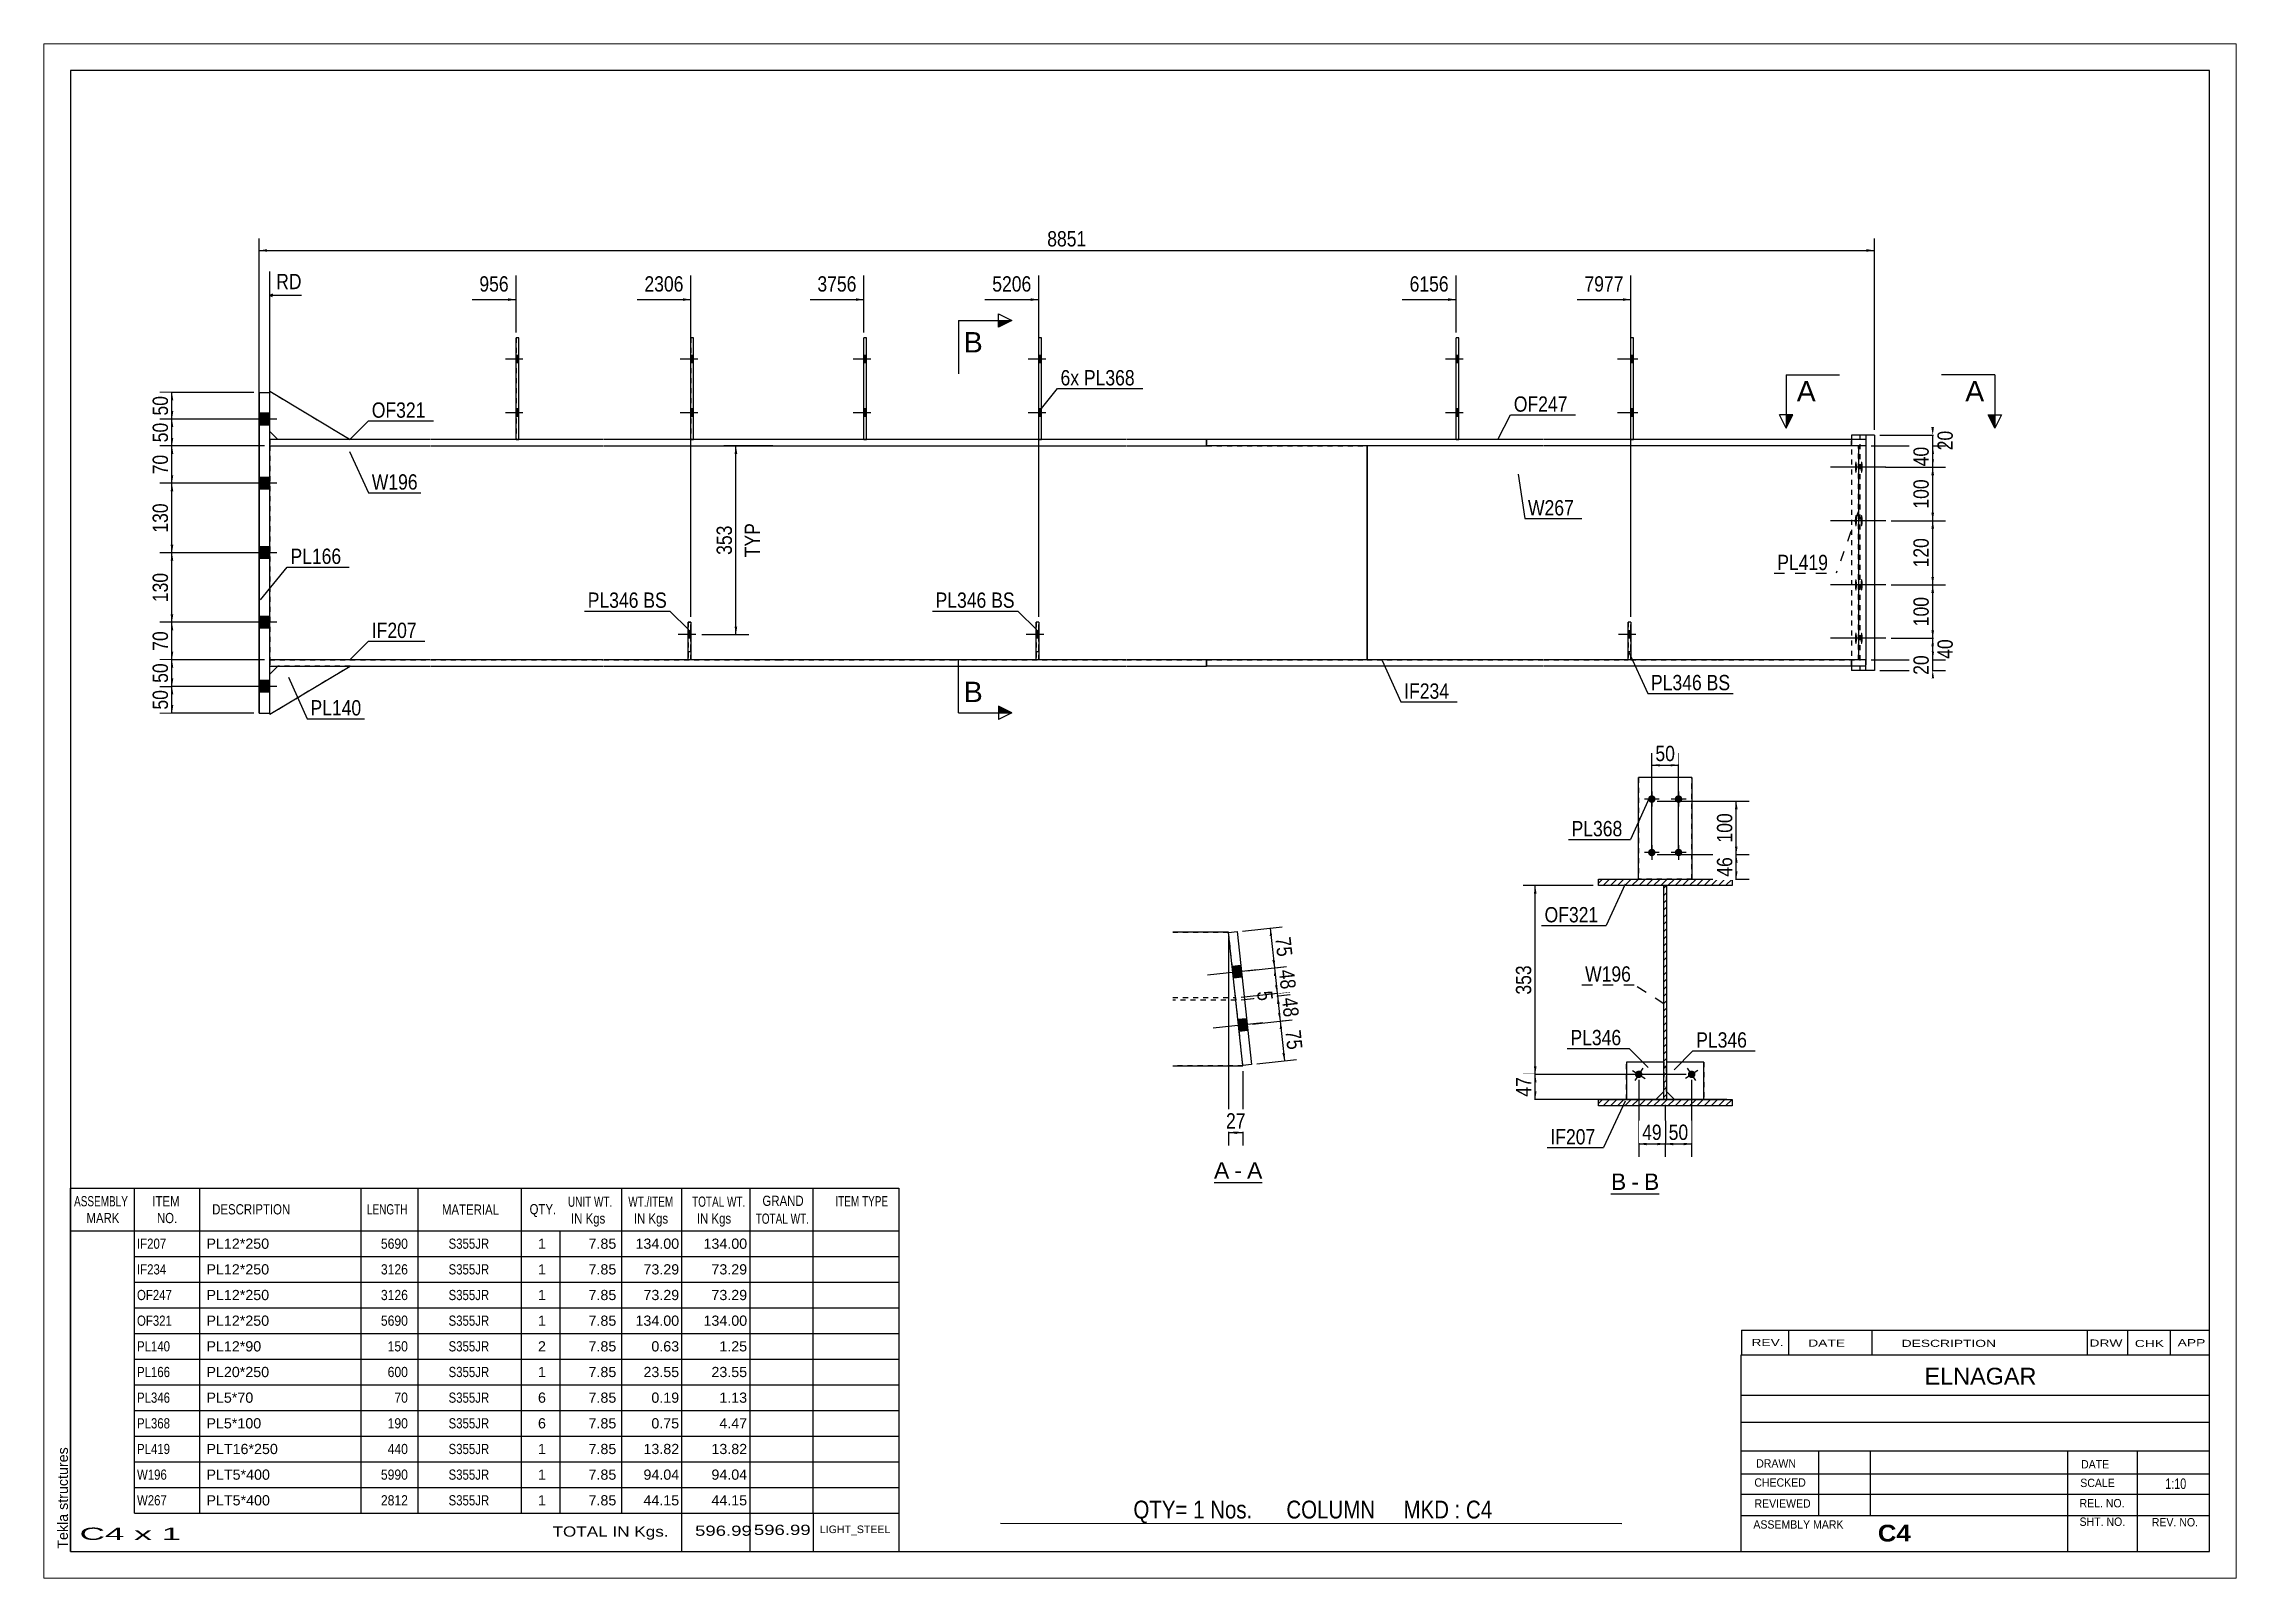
# Paper-space layout 'Layout1' of a CAD drawing. Header units: millimetres. Extents: x 0 to 410, y 0 to 287.
# The model-space entities are those that its viewports show. They can reach past a viewport. Long polylines and large blocks are cut down to what shows.
import ezdxf

# ---------------------------------------------------------------- set-up
doc = ezdxf.new("R2010")
doc.units = ezdxf.units.MM
doc.linetypes.add('DXK_LINE_DOT1', pattern=[1.8814, 0.9407, -0.9407])
doc.linetypes.add('DXK_LINE_DOT2', pattern=[3.9198, 1.9599, -1.9599])
doc.layers.add('Viewport layer', color=7, linetype='Continuous', plot=False)
doc.styles.add('Arial', font='ARIAL.TTF', dxfattribs={"height": 0.2})
doc.styles.add('Arial Bold', font='ARIALBD.TTF', dxfattribs={"height": 0.2})
doc.styles.add('Arial Narrow', font='ARIALN.TTF', dxfattribs={"height": 0.2})

# ---------------------------------------------------------------- blocks, each defined once
blk = doc.blocks.new('Unknown-629260772-1210')
at = {"color": 5, "linetype": 'Continuous'}
for p, q in [((63.05, 110.2), (-336.95, 110.2)), ((-336.95, 110.2), (-336.95, -166.8)), ((63.05, -166.8), (63.05, 110.2)), ((-336.95, -166.8), (63.05, -166.8))]:
    blk.add_line(p, q, dxfattribs=at)
at = {"color": 174, "linetype": 'Continuous', "style": 'Arial'}
blk.add_text('Tekla structures', height=1.9102, rotation=90, dxfattribs=at).set_placement((-337.45, -166.3))
blk = doc.blocks.new('Unknown-629260772-12 - 1934')
at = {"color": 7, "linetype": 'Continuous'}
blk.add_line((-123.11, -97.8), (-114.08, -97.8), dxfattribs=at)
at = {"color": 0, "linetype": 'Continuous'}
blk.add_wipeout([(-120.27, -97.05), (-120.27, -93.85), (-123.11, -93.85), (-123.11, -97.05)], dxfattribs=at)
blk.add_wipeout([(-117.88, -97.05), (-117.88, -93.85), (-119.31, -93.85), (-119.31, -97.05)], dxfattribs=at)
at = {"color": 96, "linetype": 'Continuous', "style": 'Arial'}
blk.add_text('A', height=3.06, dxfattribs=at).set_placement((-123.11, -97.05))
at = {"color": 0, "linetype": 'Continuous'}
blk.add_wipeout([(-114.08, -97.05), (-114.08, -93.85), (-116.92, -93.85), (-116.92, -97.05)], dxfattribs=at)
at = {"color": 96, "linetype": 'Continuous', "style": 'Arial'}
for s, p in [('A', (-116.92, -97.05)), ('-', (-119.31, -97.05))]:
    blk.add_text(s, height=3.06, dxfattribs=at).set_placement(p)
blk = doc.blocks.new('Unknown-629260772-13 - 2031')
at = {"color": 7, "linetype": 'Continuous'}
blk.add_line((-48.87, -99.93), (-39.84, -99.93), dxfattribs=at)
at = {"color": 0, "linetype": 'Continuous'}
blk.add_wipeout([(-46.03, -99.18), (-46.03, -95.98), (-48.87, -95.98), (-48.87, -99.18)], dxfattribs=at)
blk.add_wipeout([(-43.65, -99.18), (-43.65, -95.98), (-45.07, -95.98), (-45.07, -99.18)], dxfattribs=at)
at = {"color": 96, "linetype": 'Continuous', "style": 'Arial'}
blk.add_text('B', height=3.06, dxfattribs=at).set_placement((-48.87, -99.18))
at = {"color": 0, "linetype": 'Continuous'}
blk.add_wipeout([(-39.84, -99.18), (-39.84, -95.98), (-42.69, -95.98), (-42.69, -99.18)], dxfattribs=at)
at = {"color": 96, "linetype": 'Continuous', "style": 'Arial'}
for s, p in [('-', (-45.07, -99.18)), ('B', (-42.69, -99.18))]:
    blk.add_text(s, height=3.06, dxfattribs=at).set_placement(p)
blk = doc.blocks.new('Part-629260772-1456 - 1262')
at = {"color": 2, "linetype": 'Continuous'}
for p, q in [((-155.89, 7), (-156.39, 7)), ((-156.39, 0), (-156.39, 7)), ((-155.89, 7), (-155.89, 7)), ((-155.89, 7), (-155.89, 0))]:
    blk.add_line(p, q, dxfattribs=at)
at = {"color": 7, "linetype": 'DXK_LINE_DOT1'}
for p, q in [((-156.39, 7), (-156.39, 1.5)), ((-155.89, 1.5), (-155.89, 7)), ((-155.89, 1.5), (-156.39, 1.5)), ((-156.39, 1.5), (-156.39, 0)), ((-155.89, 0), (-155.89, 1.5)), ((-155.89, 0), (-155.89, 0))]:
    blk.add_line(p, q, dxfattribs=at)
blk = doc.blocks.new('Part-629260772-1392 - 1262')
at = {"color": 2, "linetype": 'Continuous'}
for p, q in [((-44.64, 60.2), (-45.14, 60.2)), ((-45.14, 41.2), (-45.14, 60.2)), ((-44.64, 41.2), (-44.64, 60.2))]:
    blk.add_line(p, q, dxfattribs=at)
at = {"color": 7, "linetype": 'DXK_LINE_DOT1'}
for p, q in [((-45.14, 41.2), (-45.14, 60.2)), ((-44.64, 41.2), (-44.64, 60.2)), ((-45.14, 41.2), (-44.64, 41.2))]:
    blk.add_line(p, q, dxfattribs=at)
blk = doc.blocks.new('Bolt-629260772-1399 - 1262')
at = {"linetype": 'Continuous'}
for points in [[(-77.34, 55.5), (-77.34, 56.9), (-77.84, 56.9), (-77.84, 55.5)], [(-77.34, 55.5), (-77.34, 56.9), (-77.84, 56.9), (-77.84, 55.5)], [(-77.34, 45.5), (-77.34, 46.9), (-77.84, 46.9), (-77.84, 45.5)], [(-77.34, 45.5), (-77.34, 46.9), (-77.84, 46.9), (-77.84, 45.5)]]:
    blk.add_hatch(color=3, dxfattribs=at).paths.add_polyline_path(points)
at = {"color": 3, "linetype": 'Continuous'}
for p, q in [((-76.54, 56.2), (-79.84, 56.2)), ((-76.54, 56.2), (-79.84, 56.2)), ((-77.34, 56.9), (-77.84, 56.9)), ((-77.34, 56.9), (-77.84, 56.9)), ((-77.34, 55.5), (-77.84, 55.5)), ((-77.34, 55.5), (-77.84, 55.5)), ((-76.54, 46.2), (-79.84, 46.2)), ((-76.54, 46.2), (-79.84, 46.2)), ((-77.34, 46.9), (-77.84, 46.9)), ((-77.34, 46.9), (-77.84, 46.9)), ((-77.34, 45.5), (-77.84, 45.5)), ((-77.34, 45.5), (-77.84, 45.5))]:
    blk.add_line(p, q, dxfattribs=at)
blk = doc.blocks.new('Part-629260772-1335 - 1262')
at = {"color": 7, "linetype": 'DXK_LINE_DOT1'}
for p, q in [((-299.69, 40), (-299.69, 0)), ((-299.69, 40), (-269.69, 40)), ((-269.59, 40), (-237.34, 40)), ((-237.24, 40), (-204.64, 40)), ((-204.54, 40), (-172.29, 40)), ((-172.19, 40), (-139.59, 40)), ((-139.49, 40), (-94.49, 40)), ((-299.69, 0), (-269.69, 0)), ((-269.59, 0), (-237.34, 0)), ((-237.24, 0), (-204.64, 0)), ((-204.54, 0), (-172.29, 0)), ((-172.19, 0), (-139.59, 0)), ((-139.49, 0), (-94.49, 0))]:
    blk.add_line(p, q, dxfattribs=at)
at = {"color": 2, "linetype": 'Continuous'}
blk.add_line((-94.49, 40), (-94.49, 0), dxfattribs=at)
blk = doc.blocks.new('Part-629260772-1319 - 1262')
at = {"color": 2, "linetype": 'Continuous'}
for p, q in [((-299.69, -10.2), (-284.69, -1.2)), ((-298.19, -1.2), (-299.69, -2.7)), ((-299.69, -10.2), (-299.69, -10)), ((-299.69, -10.2), (-299.69, -10.2))]:
    blk.add_line(p, q, dxfattribs=at)
at = {"color": 7, "linetype": 'DXK_LINE_DOT1'}
for p, q in [((-299.69, -10.2), (-284.69, -1.2)), ((-299.69, -2.7), (-298.19, -1.2)), ((-299.69, -10), (-299.69, -2.7)), ((-299.69, -2.7), (-299.69, -2.7)), ((-284.69, -1.2), (-298.19, -1.2)), ((-299.69, -10.2), (-299.69, -10))]:
    blk.add_line(p, q, dxfattribs=at)
blk = doc.blocks.new('Part-629260772-1287 - 1262')
at = {"color": 2, "linetype": 'Continuous'}
for p, q in [((-77.34, 60.2), (-77.84, 60.2)), ((-77.84, 41.2), (-77.84, 60.2)), ((-77.34, 41.2), (-77.34, 60.2))]:
    blk.add_line(p, q, dxfattribs=at)
at = {"color": 7, "linetype": 'DXK_LINE_DOT1'}
for p, q in [((-77.84, 41.2), (-77.84, 60.2)), ((-77.34, 41.2), (-77.34, 60.2)), ((-77.84, 41.2), (-77.34, 41.2))]:
    blk.add_line(p, q, dxfattribs=at)
blk = doc.blocks.new('Part-629260772-1613 - 1262')
at = {"color": 2, "linetype": 'Continuous'}
for p, q in [((-61.54, 41.2), (-124.49, 41.2)), ((-124.49, 40), (-124.49, 41.2)), ((-28.84, 41.2), (-61.44, 41.2)), ((-1.18, 41.2), (-28.74, 41.2)), ((-1.18, 41.2), (-1.18, 40)), ((-61.54, 40), (-124.49, 40)), ((-28.84, 40), (-61.44, 40)), ((-1.18, 40), (-28.74, 40))]:
    blk.add_line(p, q, dxfattribs=at)
at = {"color": 7, "linetype": 'DXK_LINE_DOT1'}
for p, q in [((-124.49, 41.2), (-124.49, 40)), ((-3.87, 40), (-3.87, 41.2))]:
    blk.add_line(p, q, dxfattribs=at)
blk = doc.blocks.new('Bolt-629260772-1404 - 1262')
at = {"color": 3, "linetype": 'DXK_LINE_DOT2'}
for p, q in [((-219.99, 4.7), (-223.29, 4.7)), ((-220.94, 5.4), (-221.44, 5.4)), ((-220.94, 4), (-221.44, 4))]:
    blk.add_line(p, q, dxfattribs=at)
blk = doc.blocks.new('Part-629260772-1292 - 1262')
at = {"color": 2, "linetype": 'Continuous'}
for p, q in [((-188.09, 60.2), (-188.59, 60.2)), ((-188.59, 41.2), (-188.59, 60.2)), ((-188.09, 41.2), (-188.09, 60.2))]:
    blk.add_line(p, q, dxfattribs=at)
at = {"color": 7, "linetype": 'DXK_LINE_DOT1'}
for p, q in [((-188.59, 41.2), (-188.59, 60.2)), ((-188.09, 41.2), (-188.09, 60.2)), ((-188.59, 41.2), (-188.09, 41.2))]:
    blk.add_line(p, q, dxfattribs=at)
blk = doc.blocks.new('Part-629260772-1314 - 1262')
at = {"color": 2, "linetype": 'Continuous'}
for p, q in [((-299.69, 50.2), (-299.69, 50.2)), ((-299.69, 50.2), (-299.69, 50)), ((-299.69, 50.2), (-284.69, 41.2)), ((-298.19, 41.2), (-299.69, 42.7))]:
    blk.add_line(p, q, dxfattribs=at)
at = {"color": 7, "linetype": 'DXK_LINE_DOT1'}
for p, q in [((-299.69, 42.7), (-299.69, 50.2)), ((-299.69, 50.2), (-284.69, 41.2)), ((-298.19, 41.2), (-299.69, 42.7)), ((-299.69, 42.7), (-299.69, 42.7)), ((-284.69, 41.2), (-298.19, 41.2))]:
    blk.add_line(p, q, dxfattribs=at)
blk = doc.blocks.new('Bolt-629260772-1405 - 1262')
at = {"linetype": 'Continuous'}
for points in [[(-220.44, 55.5), (-220.44, 56.9), (-220.94, 56.9), (-220.94, 55.5)], [(-220.44, 55.5), (-220.44, 56.9), (-220.94, 56.9), (-220.94, 55.5)], [(-220.44, 45.5), (-220.44, 46.9), (-220.94, 46.9), (-220.94, 45.5)], [(-220.44, 45.5), (-220.44, 46.9), (-220.94, 46.9), (-220.94, 45.5)]]:
    blk.add_hatch(color=3, dxfattribs=at).paths.add_polyline_path(points)
at = {"color": 3, "linetype": 'Continuous'}
for p, q in [((-219.64, 56.2), (-222.94, 56.2)), ((-219.64, 56.2), (-222.94, 56.2)), ((-220.44, 56.9), (-220.94, 56.9)), ((-220.44, 56.9), (-220.94, 56.9)), ((-220.44, 55.5), (-220.94, 55.5)), ((-220.44, 55.5), (-220.94, 55.5)), ((-219.64, 46.2), (-222.94, 46.2)), ((-219.64, 46.2), (-222.94, 46.2)), ((-220.44, 46.9), (-220.94, 46.9)), ((-220.44, 46.9), (-220.94, 46.9)), ((-220.44, 45.5), (-220.94, 45.5)), ((-220.44, 45.5), (-220.94, 45.5))]:
    blk.add_line(p, q, dxfattribs=at)
blk = doc.blocks.new('Bolt-629260772-1341 - 1262')
at = {"linetype": 'Continuous'}
blk.add_hatch(color=3, dxfattribs=at).paths.add_polyline_path([(-45.14, 4), (-45.14, 5.4), (-45.64, 5.4), (-45.64, 4)])
at = {"color": 3, "linetype": 'Continuous'}
for p, q in [((-44.19, 4.7), (-47.49, 4.7)), ((-45.14, 5.4), (-45.64, 5.4)), ((-45.14, 4), (-45.64, 4))]:
    blk.add_line(p, q, dxfattribs=at)
blk = doc.blocks.new('Bolt-629260772-1406 - 1262')
at = {"linetype": 'Continuous'}
for points in [[(-301.69, 46.1), (-301.69, 43.9), (-299.69, 43.9), (-299.69, 46.1)], [(-301.69, 46.1), (-301.69, 43.9), (-299.69, 43.9), (-299.69, 46.1)], [(-301.69, 34.1), (-301.69, 31.9), (-299.69, 31.9), (-299.69, 34.1)], [(-301.69, 34.1), (-301.69, 31.9), (-299.69, 31.9), (-299.69, 34.1)], [(-301.69, 21.1), (-301.69, 18.9), (-299.69, 18.9), (-299.69, 21.1)], [(-301.69, 21.1), (-301.69, 18.9), (-299.69, 18.9), (-299.69, 21.1)], [(-301.69, 8.1), (-301.69, 5.9), (-299.69, 5.9), (-299.69, 8.1)], [(-301.69, 8.1), (-301.69, 5.9), (-299.69, 5.9), (-299.69, 8.1)], [(-301.69, -3.9), (-301.69, -6.1), (-299.69, -6.1), (-299.69, -3.9)], [(-301.69, -3.9), (-301.69, -6.1), (-299.69, -6.1), (-299.69, -3.9)]]:
    blk.add_hatch(color=3, dxfattribs=at).paths.add_polyline_path(points)
at = {"color": 3, "linetype": 'Continuous'}
for p, q in [((-299.69, 46.1), (-301.69, 46.1)), ((-299.69, 46.1), (-301.69, 46.1)), ((-298.39, 45), (-306.69, 45)), ((-298.39, 45), (-306.69, 45)), ((-299.69, 43.9), (-301.69, 43.9)), ((-299.69, 43.9), (-301.69, 43.9)), ((-298.39, 33), (-306.69, 33)), ((-298.39, 33), (-306.69, 33)), ((-299.69, 34.1), (-301.69, 34.1)), ((-299.69, 34.1), (-301.69, 34.1)), ((-299.69, 31.9), (-301.69, 31.9)), ((-299.69, 31.9), (-301.69, 31.9)), ((-299.69, 21.1), (-301.69, 21.1)), ((-299.69, 21.1), (-301.69, 21.1)), ((-298.39, 20), (-306.69, 20)), ((-298.39, 20), (-306.69, 20)), ((-299.69, 18.9), (-301.69, 18.9)), ((-299.69, 18.9), (-301.69, 18.9)), ((-298.39, 7), (-306.69, 7)), ((-298.39, 7), (-306.69, 7)), ((-299.69, 8.1), (-301.69, 8.1)), ((-299.69, 8.1), (-301.69, 8.1)), ((-299.69, 5.9), (-301.69, 5.9)), ((-299.69, 5.9), (-301.69, 5.9)), ((-299.69, -3.9), (-301.69, -3.9)), ((-299.69, -3.9), (-301.69, -3.9)), ((-298.39, -5), (-306.69, -5)), ((-298.39, -5), (-306.69, -5)), ((-299.69, -6.1), (-301.69, -6.1)), ((-299.69, -6.1), (-301.69, -6.1))]:
    blk.add_line(p, q, dxfattribs=at)
blk = doc.blocks.new('Bolt-629260772-1342 - 1262')
at = {"color": 3, "linetype": 'DXK_LINE_DOT2'}
for p, q in [((-44.19, 4.7), (-47.49, 4.7)), ((-45.14, 5.4), (-45.64, 5.4)), ((-45.14, 4), (-45.64, 4))]:
    blk.add_line(p, q, dxfattribs=at)
blk = doc.blocks.new('Part-629260772-1471 - 1262')
at = {"color": 2, "linetype": 'Continuous'}
for p, q in [((-221.44, 7), (-220.94, 7)), ((-221.44, 0), (-221.44, 7)), ((-220.94, 7), (-220.94, 7)), ((-220.94, 7), (-220.94, 0))]:
    blk.add_line(p, q, dxfattribs=at)
at = {"color": 7, "linetype": 'DXK_LINE_DOT1'}
for p, q in [((-221.44, 7), (-221.44, 7)), ((-221.44, 7), (-221.44, 1.5)), ((-220.94, 1.5), (-220.94, 7)), ((-220.94, 1.5), (-221.44, 1.5)), ((-221.44, 1.5), (-221.44, 0)), ((-220.94, 0), (-220.94, 1.5)), ((-220.94, 0), (-220.94, 0))]:
    blk.add_line(p, q, dxfattribs=at)
blk = doc.blocks.new('Bolt-629260772-1407 - 1262')
at = {"linetype": 'Continuous'}
for points in [[(-2.86, 36), (-2.87, 35.77), (-2.88, 35.55), (-2.9, 35.35), (-2.93, 35.18), (-2.96, 35.05), (-3, 34.95), (-3.04, 34.91), (-3.08, 34.91), (-3.12, 34.95), (-3.16, 35.05), (-3.19, 35.18), (-3.22, 35.35), (-3.24, 35.55), (-3.25, 35.77), (-3.26, 36), (-3.25, 36.23), (-3.24, 36.45), (-3.22, 36.65), (-3.19, 36.82), (-3.16, 36.95), (-3.12, 37.05), (-3.08, 37.09), (-3.04, 37.09), (-3, 37.05), (-2.96, 36.95), (-2.93, 36.82), (-2.9, 36.65), (-2.88, 36.45), (-2.87, 36.23)], [(-1.8, 36), (-1.8, 35.77), (-1.81, 35.55), (-1.83, 35.35), (-1.86, 35.18), (-1.89, 35.05), (-1.93, 34.95), (-1.97, 34.91), (-2.01, 34.91), (-2.05, 34.95), (-2.09, 35.05), (-2.12, 35.18), (-2.15, 35.35), (-2.17, 35.55), (-2.18, 35.77), (-2.19, 36), (-2.18, 36.23), (-2.17, 36.45), (-2.15, 36.65), (-2.12, 36.82), (-2.09, 36.95), (-2.05, 37.05), (-2.01, 37.09), (-1.97, 37.09), (-1.93, 37.05), (-1.89, 36.95), (-1.86, 36.82), (-1.83, 36.65), (-1.81, 36.45), (-1.8, 36.23)], [(-2.86, 26), (-2.87, 25.77), (-2.88, 25.55), (-2.9, 25.35), (-2.93, 25.18), (-2.96, 25.05), (-3, 24.95), (-3.04, 24.91), (-3.08, 24.91), (-3.12, 24.95), (-3.16, 25.05), (-3.19, 25.18), (-3.22, 25.35), (-3.24, 25.55), (-3.25, 25.77), (-3.26, 26), (-3.25, 26.23), (-3.24, 26.45), (-3.22, 26.65), (-3.19, 26.82), (-3.16, 26.95), (-3.12, 27.05), (-3.08, 27.09), (-3.04, 27.09), (-3, 27.05), (-2.96, 26.95), (-2.93, 26.82), (-2.9, 26.65), (-2.88, 26.45), (-2.87, 26.23)], [(-1.8, 26), (-1.8, 25.77), (-1.81, 25.55), (-1.83, 25.35), (-1.86, 25.18), (-1.89, 25.05), (-1.93, 24.95), (-1.97, 24.91), (-2.01, 24.91), (-2.05, 24.95), (-2.09, 25.05), (-2.12, 25.18), (-2.15, 25.35), (-2.17, 25.55), (-2.18, 25.77), (-2.19, 26), (-2.18, 26.23), (-2.17, 26.45), (-2.15, 26.65), (-2.12, 26.82), (-2.09, 26.95), (-2.05, 27.05), (-2.01, 27.09), (-1.97, 27.09), (-1.93, 27.05), (-1.89, 26.95), (-1.86, 26.82), (-1.83, 26.65), (-1.81, 26.45), (-1.8, 26.23)], [(-2.86, 14), (-2.87, 13.77), (-2.88, 13.55), (-2.9, 13.35), (-2.93, 13.18), (-2.96, 13.05), (-3, 12.95), (-3.04, 12.91), (-3.08, 12.91), (-3.12, 12.95), (-3.16, 13.05), (-3.19, 13.18), (-3.22, 13.35), (-3.24, 13.55), (-3.25, 13.77), (-3.26, 14), (-3.25, 14.23), (-3.24, 14.45), (-3.22, 14.65), (-3.19, 14.82), (-3.16, 14.95), (-3.12, 15.05), (-3.08, 15.09), (-3.04, 15.09), (-3, 15.05), (-2.96, 14.95), (-2.93, 14.82), (-2.9, 14.65), (-2.88, 14.45), (-2.87, 14.23)], [(-1.8, 14), (-1.8, 13.77), (-1.81, 13.55), (-1.83, 13.35), (-1.86, 13.18), (-1.89, 13.05), (-1.93, 12.95), (-1.97, 12.91), (-2.01, 12.91), (-2.05, 12.95), (-2.09, 13.05), (-2.12, 13.18), (-2.15, 13.35), (-2.17, 13.55), (-2.18, 13.77), (-2.19, 14), (-2.18, 14.23), (-2.17, 14.45), (-2.15, 14.65), (-2.12, 14.82), (-2.09, 14.95), (-2.05, 15.05), (-2.01, 15.09), (-1.97, 15.09), (-1.93, 15.05), (-1.89, 14.95), (-1.86, 14.82), (-1.83, 14.65), (-1.81, 14.45), (-1.8, 14.23)], [(-2.86, 4), (-2.87, 3.77), (-2.88, 3.55), (-2.9, 3.35), (-2.93, 3.18), (-2.96, 3.05), (-3, 2.95), (-3.04, 2.91), (-3.08, 2.91), (-3.12, 2.95), (-3.16, 3.05), (-3.19, 3.18), (-3.22, 3.35), (-3.24, 3.55), (-3.25, 3.77), (-3.26, 4), (-3.25, 4.23), (-3.24, 4.45), (-3.22, 4.65), (-3.19, 4.82), (-3.16, 4.95), (-3.12, 5.05), (-3.08, 5.09), (-3.04, 5.09), (-3, 5.05), (-2.96, 4.95), (-2.93, 4.82), (-2.9, 4.65), (-2.88, 4.45), (-2.87, 4.23)], [(-1.8, 4), (-1.8, 3.77), (-1.81, 3.55), (-1.83, 3.35), (-1.86, 3.18), (-1.89, 3.05), (-1.93, 2.95), (-1.97, 2.91), (-2.01, 2.91), (-2.05, 2.95), (-2.09, 3.05), (-2.12, 3.18), (-2.15, 3.35), (-2.17, 3.55), (-2.18, 3.77), (-2.19, 4), (-2.18, 4.23), (-2.17, 4.45), (-2.15, 4.65), (-2.12, 4.82), (-2.09, 4.95), (-2.05, 5.05), (-2.01, 5.09), (-1.97, 5.09), (-1.93, 5.05), (-1.89, 4.95), (-1.86, 4.82), (-1.83, 4.65), (-1.81, 4.45), (-1.8, 4.23)]]:
    blk.add_hatch(color=3, dxfattribs=at).paths.add_polyline_path(points)
at = {"color": 3, "linetype": 'Continuous'}
for p, q in [((1.45, 36), (-7.83, 36)), ((2.52, 36), (-6.76, 36)), ((1.45, 26), (-7.83, 26)), ((2.52, 26), (-6.76, 26)), ((1.45, 14), (-7.83, 14)), ((2.52, 14), (-6.76, 14)), ((1.45, 4), (-7.83, 4)), ((2.52, 4), (-6.76, 4))]:
    blk.add_line(p, q, dxfattribs=at)
blk = doc.blocks.new('Bolt-629260772-1343 - 1262')
at = {"linetype": 'Continuous'}
for points in [[(-44.64, 55.5), (-44.64, 56.9), (-45.14, 56.9), (-45.14, 55.5)], [(-44.64, 55.5), (-44.64, 56.9), (-45.14, 56.9), (-45.14, 55.5)], [(-44.64, 45.5), (-44.64, 46.9), (-45.14, 46.9), (-45.14, 45.5)], [(-44.64, 45.5), (-44.64, 46.9), (-45.14, 46.9), (-45.14, 45.5)]]:
    blk.add_hatch(color=3, dxfattribs=at).paths.add_polyline_path(points)
at = {"color": 3, "linetype": 'Continuous'}
for p, q in [((-43.84, 56.2), (-47.64, 56.2)), ((-43.84, 56.2), (-47.64, 56.2)), ((-44.64, 56.9), (-45.14, 56.9)), ((-44.64, 56.9), (-45.14, 56.9)), ((-44.64, 55.5), (-45.14, 55.5)), ((-44.64, 55.5), (-45.14, 55.5)), ((-43.84, 46.2), (-47.64, 46.2)), ((-43.84, 46.2), (-47.64, 46.2)), ((-44.64, 46.9), (-45.14, 46.9)), ((-44.64, 46.9), (-45.14, 46.9)), ((-44.64, 45.5), (-45.14, 45.5)), ((-44.64, 45.5), (-45.14, 45.5))]:
    blk.add_line(p, q, dxfattribs=at)
blk = doc.blocks.new('Part-629260772-1429 - 1262')
at = {"color": 2, "linetype": 'Continuous'}
for p, q in [((-124.49, 0), (-124.49, -1.2)), ((-61.54, 0), (-124.49, 0)), ((-28.84, 0), (-61.44, 0)), ((-1.18, 0), (-28.74, 0)), ((-1.18, -1.2), (-1.18, 0)), ((-61.54, -1.2), (-124.49, -1.2)), ((-28.84, -1.2), (-61.44, -1.2)), ((-1.18, -1.2), (-28.74, -1.2))]:
    blk.add_line(p, q, dxfattribs=at)
at = {"color": 7, "linetype": 'DXK_LINE_DOT1'}
for p, q in [((-124.49, -1.2), (-124.49, 0)), ((-3.87, -1.2), (-3.87, 0))]:
    blk.add_line(p, q, dxfattribs=at)
blk = doc.blocks.new('Part-629260772-1365 - 1262')
at = {"color": 2, "linetype": 'Continuous'}
for p, q in [((-45.14, 7), (-45.64, 7)), ((-45.64, 0), (-45.64, 7)), ((-45.14, 7), (-45.14, 7)), ((-45.14, 7), (-45.14, 0))]:
    blk.add_line(p, q, dxfattribs=at)
at = {"color": 7, "linetype": 'DXK_LINE_DOT1'}
for p, q in [((-45.64, 7), (-45.64, 1.5)), ((-45.14, 1.5), (-45.14, 7)), ((-45.14, 1.5), (-45.64, 1.5)), ((-45.64, 1.5), (-45.64, 0)), ((-45.14, 0), (-45.64, 0)), ((-45.14, 0), (-45.14, 1.5)), ((-45.14, 0), (-45.14, 0))]:
    blk.add_line(p, q, dxfattribs=at)
blk = doc.blocks.new('Part-629260772-1387 - 1262')
at = {"color": 7, "linetype": 'DXK_LINE_DOT1'}
for p, q in [((-45.14, 7), (-45.64, 7)), ((-45.64, 7), (-45.64, 0)), ((-45.64, 1.5), (-45.64, 7)), ((-45.14, 0), (-45.14, 7)), ((-45.14, 7), (-45.14, 7)), ((-45.14, 7), (-45.14, 1.5)), ((-45.64, 0), (-45.64, 1.5)), ((-45.64, 0), (-45.64, 0)), ((-45.14, 1.5), (-45.14, 0)), ((-45.14, 0), (-45.14, 0))]:
    blk.add_line(p, q, dxfattribs=at)
blk = doc.blocks.new('Bolt-629260772-1636 - 1262')
at = {"linetype": 'Continuous'}
for points in [[(-253.14, 55.5), (-253.14, 56.9), (-253.64, 56.9), (-253.64, 55.5)], [(-253.14, 55.5), (-253.14, 56.9), (-253.64, 56.9), (-253.64, 55.5)], [(-253.14, 45.5), (-253.14, 46.9), (-253.64, 46.9), (-253.64, 45.5)], [(-253.14, 45.5), (-253.14, 46.9), (-253.64, 46.9), (-253.64, 45.5)]]:
    blk.add_hatch(color=3, dxfattribs=at).paths.add_polyline_path(points)
at = {"color": 3, "linetype": 'Continuous'}
for p, q in [((-252.34, 56.2), (-255.64, 56.2)), ((-252.34, 56.2), (-255.64, 56.2)), ((-253.14, 56.9), (-253.64, 56.9)), ((-253.14, 56.9), (-253.64, 56.9)), ((-253.14, 55.5), (-253.64, 55.5)), ((-253.14, 55.5), (-253.64, 55.5)), ((-252.34, 46.2), (-255.64, 46.2)), ((-252.34, 46.2), (-255.64, 46.2)), ((-253.14, 46.9), (-253.64, 46.9)), ((-253.14, 46.9), (-253.64, 46.9)), ((-253.14, 45.5), (-253.64, 45.5)), ((-253.14, 45.5), (-253.64, 45.5))]:
    blk.add_line(p, q, dxfattribs=at)
blk = doc.blocks.new('Part-629260772-1525 - 1262')
at = {"color": 2, "linetype": 'Continuous'}
for p, q in [((0.4, 42), (-3.86, 42)), ((-3.86, 42), (-3.86, 41.2)), ((-1.19, 42), (-1.19, 41.2)), ((0.4, 42), (0.4, -2)), ((-1.19, 40), (-1.19, 0)), ((-3.86, -1.2), (-3.86, -2)), ((0.4, -2), (-3.86, -2)), ((-1.19, -2), (-1.19, -1.2))]:
    blk.add_line(p, q, dxfattribs=at)
at = {"color": 7, "linetype": 'DXK_LINE_DOT1'}
for p, q in [((-3.86, 41.2), (-3.86, -1.2)), ((-2.27, -2), (-2.27, 42)), ((-1.19, 41.2), (-1.19, 40)), ((-1.19, 0), (-1.19, -1.2))]:
    blk.add_line(p, q, dxfattribs=at)
blk = doc.blocks.new('Part-629260772-1461 - 1262')
at = {"color": 7, "linetype": 'DXK_LINE_DOT1'}
for p, q in [((-155.89, 7), (-156.39, 7)), ((-156.39, 7), (-156.39, 0)), ((-156.39, 1.5), (-156.39, 7)), ((-155.89, 0), (-155.89, 7)), ((-155.89, 7), (-155.89, 7)), ((-155.89, 7), (-155.89, 1.5)), ((-156.39, 0), (-156.39, 1.5)), ((-155.89, 1.5), (-155.89, 0)), ((-155.89, 0), (-155.89, 0))]:
    blk.add_line(p, q, dxfattribs=at)
blk = doc.blocks.new('Bolt-629260772-1398 - 1262')
at = {"linetype": 'Continuous'}
for points in [[(-188.09, 55.5), (-188.09, 56.9), (-188.59, 56.9), (-188.59, 55.5)], [(-188.09, 55.5), (-188.09, 56.9), (-188.59, 56.9), (-188.59, 55.5)], [(-188.09, 45.5), (-188.09, 46.9), (-188.59, 46.9), (-188.59, 45.5)], [(-188.09, 45.5), (-188.09, 46.9), (-188.59, 46.9), (-188.59, 45.5)]]:
    blk.add_hatch(color=3, dxfattribs=at).paths.add_polyline_path(points)
at = {"color": 3, "linetype": 'Continuous'}
for p, q in [((-187.29, 56.2), (-190.59, 56.2)), ((-187.29, 56.2), (-190.59, 56.2)), ((-188.09, 56.9), (-188.59, 56.9)), ((-188.09, 56.9), (-188.59, 56.9)), ((-188.09, 55.5), (-188.59, 55.5)), ((-188.09, 55.5), (-188.59, 55.5)), ((-187.29, 46.2), (-190.59, 46.2)), ((-187.29, 46.2), (-190.59, 46.2)), ((-188.09, 46.9), (-188.59, 46.9)), ((-188.09, 46.9), (-188.59, 46.9)), ((-188.09, 45.5), (-188.59, 45.5)), ((-188.09, 45.5), (-188.59, 45.5))]:
    blk.add_line(p, q, dxfattribs=at)
blk = doc.blocks.new('Bolt-629260772-1400 - 1262')
at = {"linetype": 'Continuous'}
blk.add_hatch(color=3, dxfattribs=at).paths.add_polyline_path([(-155.89, 4), (-155.89, 5.4), (-156.39, 5.4), (-156.39, 4)])
at = {"color": 3, "linetype": 'Continuous'}
for p, q in [((-154.94, 4.7), (-158.24, 4.7)), ((-155.89, 5.4), (-156.39, 5.4)), ((-155.89, 4), (-156.39, 4))]:
    blk.add_line(p, q, dxfattribs=at)
blk = doc.blocks.new('Bolt-629260772-1401 - 1262')
at = {"color": 3, "linetype": 'DXK_LINE_DOT2'}
for p, q in [((-154.94, 4.7), (-158.24, 4.7)), ((-155.89, 5.4), (-156.39, 5.4)), ((-155.89, 4), (-156.39, 4))]:
    blk.add_line(p, q, dxfattribs=at)
blk = doc.blocks.new('Part-629260772-1466 - 1262')
at = {"color": 2, "linetype": 'Continuous'}
for p, q in [((-155.39, 60.2), (-155.89, 60.2)), ((-155.89, 41.2), (-155.89, 60.2)), ((-155.39, 41.2), (-155.39, 60.2))]:
    blk.add_line(p, q, dxfattribs=at)
at = {"color": 7, "linetype": 'DXK_LINE_DOT1'}
for p, q in [((-155.89, 41.2), (-155.89, 60.2)), ((-155.39, 41.2), (-155.39, 60.2)), ((-155.89, 41.2), (-155.39, 41.2))]:
    blk.add_line(p, q, dxfattribs=at)
blk = doc.blocks.new('Bolt-629260772-1402 - 1262')
at = {"linetype": 'Continuous'}
for points in [[(-155.39, 55.5), (-155.39, 56.9), (-155.89, 56.9), (-155.89, 55.5)], [(-155.39, 55.5), (-155.39, 56.9), (-155.89, 56.9), (-155.89, 55.5)], [(-155.39, 45.5), (-155.39, 46.9), (-155.89, 46.9), (-155.89, 45.5)], [(-155.39, 45.5), (-155.39, 46.9), (-155.89, 46.9), (-155.89, 45.5)]]:
    blk.add_hatch(color=3, dxfattribs=at).paths.add_polyline_path(points)
at = {"color": 3, "linetype": 'Continuous'}
for p, q in [((-154.59, 56.2), (-157.89, 56.2)), ((-154.59, 56.2), (-157.89, 56.2)), ((-155.39, 56.9), (-155.89, 56.9)), ((-155.39, 56.9), (-155.89, 56.9)), ((-155.39, 55.5), (-155.89, 55.5)), ((-155.39, 55.5), (-155.89, 55.5)), ((-154.59, 46.2), (-157.89, 46.2)), ((-154.59, 46.2), (-157.89, 46.2)), ((-155.39, 46.9), (-155.89, 46.9)), ((-155.39, 46.9), (-155.89, 46.9)), ((-155.39, 45.5), (-155.89, 45.5)), ((-155.39, 45.5), (-155.89, 45.5))]:
    blk.add_line(p, q, dxfattribs=at)
blk = doc.blocks.new('Bolt-629260772-1403 - 1262')
at = {"linetype": 'Continuous'}
blk.add_hatch(color=3, dxfattribs=at).paths.add_polyline_path([(-220.94, 4), (-220.94, 5.4), (-221.44, 5.4), (-221.44, 4)])
at = {"color": 3, "linetype": 'Continuous'}
for p, q in [((-219.99, 4.7), (-223.29, 4.7)), ((-220.94, 5.4), (-221.44, 5.4)), ((-220.94, 4), (-221.44, 4))]:
    blk.add_line(p, q, dxfattribs=at)
blk = doc.blocks.new('Part-629260772-1476 - 1262')
at = {"color": 7, "linetype": 'DXK_LINE_DOT1'}
for p, q in [((-220.94, 7), (-221.44, 7)), ((-221.44, 7), (-221.44, 0)), ((-221.44, 1.5), (-221.44, 7)), ((-220.94, 0), (-220.94, 7)), ((-220.94, 7), (-220.94, 7)), ((-220.94, 7), (-220.94, 1.5)), ((-221.44, 0), (-221.44, 1.5)), ((-220.94, 1.5), (-220.94, 0)), ((-220.94, 0), (-220.94, 0))]:
    blk.add_line(p, q, dxfattribs=at)
blk = doc.blocks.new('Part-629260772-1481 - 1262')
at = {"color": 2, "linetype": 'Continuous'}
for p, q in [((-220.94, 41.2), (-220.94, 60.2)), ((-220.44, 60.2), (-220.94, 60.2)), ((-220.44, 41.2), (-220.44, 60.2))]:
    blk.add_line(p, q, dxfattribs=at)
at = {"color": 7, "linetype": 'DXK_LINE_DOT1'}
for p, q in [((-220.94, 60.2), (-220.94, 41.2)), ((-220.44, 41.2), (-220.44, 60.2)), ((-220.94, 41.2), (-220.44, 41.2))]:
    blk.add_line(p, q, dxfattribs=at)
blk = doc.blocks.new('Part-629260772-1503 - 1262')
at = {"color": 2, "linetype": 'Continuous'}
for p, q in [((-301.69, 50), (-299.69, 50)), ((-301.69, -10), (-301.69, 50)), ((-301.69, 50), (-301.69, -10)), ((-299.69, -10), (-299.69, 50)), ((-301.69, -10), (-299.69, -10))]:
    blk.add_line(p, q, dxfattribs=at)
at = {"color": 7, "linetype": 'DXK_LINE_DOT1'}
for p, q in [((-301.69, 50), (-301.69, 50)), ((-299.69, -10), (-299.69, 50)), ((-301.69, -10), (-301.69, -10))]:
    blk.add_line(p, q, dxfattribs=at)
blk = doc.blocks.new('Part-629260772-1547 - 1262')
at = {"color": 2, "linetype": 'Continuous'}
for p, q in [((-94.49, 0), (-94.49, 40)), ((-2.5, 0), (-2.5, 40))]:
    blk.add_line(p, q, dxfattribs=at)
at = {"color": 7, "linetype": 'DXK_LINE_DOT1'}
for p, q in [((-61.54, 40), (-94.49, 40)), ((-28.84, 40), (-61.44, 40)), ((-2.5, 40), (-28.74, 40)), ((-2.55, 0), (-2.55, 40)), ((-94.49, 0), (-61.54, 0)), ((-61.44, 0), (-45.64, 0)), ((-45.14, 0), (-28.84, 0)), ((-28.74, 0), (-2.5, 0))]:
    blk.add_line(p, q, dxfattribs=at)
blk = doc.blocks.new('Part-629260772-1569 - 1262')
at = {"color": 2, "linetype": 'Continuous'}
for p, q in [((-269.69, 0), (-299.69, 0)), ((-237.34, 0), (-269.59, 0)), ((-204.64, 0), (-237.24, 0)), ((-172.29, 0), (-204.54, 0)), ((-139.59, 0), (-172.19, 0)), ((-124.49, 0), (-139.49, 0)), ((-124.49, -1.2), (-124.49, 0)), ((-299.69, -1.2), (-269.69, -1.2)), ((-269.59, -1.2), (-237.34, -1.2)), ((-237.24, -1.2), (-204.64, -1.2)), ((-204.54, -1.2), (-172.29, -1.2)), ((-172.19, -1.2), (-139.59, -1.2)), ((-139.49, -1.2), (-124.49, -1.2))]:
    blk.add_line(p, q, dxfattribs=at)
at = {"color": 7, "linetype": 'DXK_LINE_DOT1'}
blk.add_line((-299.69, 0), (-299.69, -1.2), dxfattribs=at)
blk = doc.blocks.new('Part-629260772-1635 - 1262')
at = {"color": 2, "linetype": 'Continuous'}
for p, q in [((-269.69, 41.2), (-299.69, 41.2)), ((-237.34, 41.2), (-269.59, 41.2)), ((-204.64, 41.2), (-237.24, 41.2)), ((-172.29, 41.2), (-204.54, 41.2)), ((-139.59, 41.2), (-172.19, 41.2)), ((-124.49, 41.2), (-139.49, 41.2)), ((-124.49, 40), (-124.49, 41.2)), ((-299.69, 40), (-269.69, 40)), ((-269.59, 40), (-237.34, 40)), ((-237.24, 40), (-204.64, 40)), ((-204.54, 40), (-172.29, 40)), ((-172.19, 40), (-139.59, 40)), ((-139.49, 40), (-124.49, 40))]:
    blk.add_line(p, q, dxfattribs=at)
at = {"color": 7, "linetype": 'DXK_LINE_DOT1'}
blk.add_line((-299.69, 41.2), (-299.69, 40), dxfattribs=at)
blk = doc.blocks.new('Part-629260772-1661 - 1262')
at = {"color": 2, "linetype": 'Continuous'}
for p, q in [((-253.64, 41.2), (-253.64, 60.2)), ((-253.14, 60.2), (-253.64, 60.2)), ((-253.14, 41.2), (-253.14, 60.2))]:
    blk.add_line(p, q, dxfattribs=at)
at = {"color": 7, "linetype": 'DXK_LINE_DOT1'}
for p, q in [((-253.64, 60.2), (-253.64, 41.2)), ((-253.14, 41.2), (-253.14, 60.2)), ((-253.64, 41.2), (-253.14, 41.2))]:
    blk.add_line(p, q, dxfattribs=at)
blk = doc.blocks.new('Part-629260772-1977 - 1934')
at = {"color": 7, "linetype": 'DXK_LINE_DOT1'}
for p, q in [((-130.79, -50.95), (-120.39, -50.95)), ((-120.39, -50.95), (-120.38, -51.02)), ((-117.7, -75.95), (-130.79, -75.95))]:
    blk.add_line(p, q, dxfattribs=at)
blk = doc.blocks.new('Bolt-629260772-1952 - 1934')
at = {"linetype": 'Continuous'}
for points in [[(-119.69, -57.39), (-119.46, -59.57), (-117.87, -59.4), (-118.1, -57.22)], [(-119.69, -57.39), (-119.46, -59.57), (-117.87, -59.4), (-118.1, -57.22)], [(-119.69, -57.39), (-119.46, -59.57), (-117.87, -59.4), (-118.1, -57.22)], [(-119.69, -57.39), (-119.46, -59.57), (-117.87, -59.4), (-118.1, -57.22)], [(-118.63, -67.33), (-118.39, -69.52), (-116.8, -69.35), (-117.03, -67.16)], [(-118.63, -67.33), (-118.39, -69.52), (-116.8, -69.35), (-117.03, -67.16)], [(-118.63, -67.33), (-118.39, -69.52), (-116.8, -69.35), (-117.03, -67.16)], [(-118.63, -67.33), (-118.39, -69.52), (-116.8, -69.35), (-117.03, -67.16)]]:
    blk.add_hatch(color=3, dxfattribs=at).paths.add_polyline_path(points)
at = {"color": 3, "linetype": 'Continuous'}
for p, q in [((-118.1, -57.22), (-119.69, -57.39)), ((-118.1, -57.22), (-119.69, -57.39)), ((-118.1, -57.22), (-119.69, -57.39)), ((-118.1, -57.22), (-119.69, -57.39)), ((-115.06, -58), (-124.35, -58.99)), ((-115.06, -58), (-124.35, -58.99)), ((-115.06, -58), (-124.35, -58.99)), ((-115.06, -58), (-124.35, -58.99)), ((-117.87, -59.4), (-119.46, -59.57)), ((-117.87, -59.4), (-119.46, -59.57)), ((-117.87, -59.4), (-119.46, -59.57)), ((-117.87, -59.4), (-119.46, -59.57)), ((-113.99, -67.94), (-123.28, -68.94)), ((-113.99, -67.94), (-123.28, -68.94)), ((-113.99, -67.94), (-123.28, -68.94)), ((-113.99, -67.94), (-123.28, -68.94)), ((-117.03, -67.16), (-118.63, -67.33)), ((-117.03, -67.16), (-118.63, -67.33)), ((-117.03, -67.16), (-118.63, -67.33)), ((-117.03, -67.16), (-118.63, -67.33)), ((-116.8, -69.35), (-118.39, -69.52)), ((-116.8, -69.35), (-118.39, -69.52)), ((-116.8, -69.35), (-118.39, -69.52)), ((-116.8, -69.35), (-118.39, -69.52))]:
    blk.add_line(p, q, dxfattribs=at)
blk = doc.blocks.new('Part-629260772-1973 - 1934')
at = {"color": 2, "linetype": 'Continuous'}
for p, q in [((-120.39, -50.95), (-130.79, -50.95)), ((-120.38, -51.02), (-120.39, -50.95)), ((-130.79, -75.95), (-117.7, -75.95)), ((-117.7, -75.95), (-117.71, -75.88))]:
    blk.add_line(p, q, dxfattribs=at)
at = {"color": 7, "linetype": 'DXK_LINE_DOT1'}
for p, q in [((-119.07, -63.2), (-120.38, -51.02)), ((-117.7, -75.95), (-119.02, -63.7))]:
    blk.add_line(p, q, dxfattribs=at)
blk = doc.blocks.new('Part-629260772-1965 - 1934')
at = {"color": 2, "linetype": 'Continuous'}
for p, q in [((-120.38, -51.02), (-118.79, -50.85)), ((-117.71, -75.88), (-120.38, -51.02)), ((-118.79, -50.85), (-116.12, -75.71)), ((-116.12, -75.71), (-117.71, -75.88))]:
    blk.add_line(p, q, dxfattribs=at)
blk = doc.blocks.new('Part-629260772-1966 - 1934')
at = {"color": 7, "linetype": 'DXK_LINE_DOT1'}
for p, q in [((-130.79, -63.2), (-119.07, -63.2)), ((-119.02, -63.7), (-130.79, -63.7)), ((-119.07, -63.2), (-119.02, -63.7))]:
    blk.add_line(p, q, dxfattribs=at)
blk = doc.blocks.new('Part-629260772-2101 - 2031')
at = {"linetype": 'Continuous'}
h = blk.add_hatch(dxfattribs=at)
h.set_pattern_fill('', scale=0.3, style=0, pattern_type=0)
h.set_pattern_definition([(45, (-26.2322, -82.2621), (-0.67352, 0.67352), [])])
h.paths.add_polyline_path([(-26.23, -83.46), (-26.23, -82.26), (-51.23, -82.26), (-51.23, -83.46)])
at = {"color": 2, "linetype": 'Continuous'}
for p, q in [((-51.23, -83.46), (-51.23, -82.26)), ((-51.23, -82.26), (-26.23, -82.26)), ((-26.23, -83.46), (-51.23, -83.46)), ((-26.23, -82.26), (-26.23, -83.46))]:
    blk.add_line(p, q, dxfattribs=at)
blk = doc.blocks.new('Bolt-629260772-2042 - 2031')
at = {"linetype": 'Continuous'}
blk.add_hatch(color=3, dxfattribs=at).paths.add_polyline_path([(-34.48, -77.56), (-34.47, -77.42), (-34.42, -77.28), (-34.35, -77.15), (-34.25, -77.04), (-34.13, -76.96), (-34, -76.9), (-33.85, -76.87), (-33.71, -76.87), (-33.57, -76.9), (-33.43, -76.96), (-33.31, -77.04), (-33.22, -77.15), (-33.14, -77.28), (-33.1, -77.42), (-33.08, -77.56), (-33.1, -77.71), (-33.14, -77.85), (-33.22, -77.97), (-33.31, -78.08), (-33.43, -78.17), (-33.57, -78.23), (-33.71, -78.26), (-33.85, -78.26), (-34, -78.23), (-34.13, -78.17), (-34.25, -78.08), (-34.35, -77.97), (-34.42, -77.85), (-34.47, -77.71)])
at = {"color": 3, "linetype": 'Continuous'}
for p, q in [((-32.6, -76.81), (-34.96, -78.32)), ((-33.03, -78.74), (-34.53, -76.38))]:
    blk.add_line(p, q, dxfattribs=at)
blk = doc.blocks.new('Bolt-629260772-2043 - 2031')
at = {"linetype": 'Continuous'}
blk.add_hatch(color=3, dxfattribs=at).paths.add_polyline_path([(-44.38, -77.56), (-44.37, -77.42), (-44.32, -77.28), (-44.25, -77.15), (-44.15, -77.04), (-44.03, -76.96), (-43.9, -76.9), (-43.75, -76.87), (-43.61, -76.87), (-43.47, -76.9), (-43.33, -76.96), (-43.21, -77.04), (-43.12, -77.15), (-43.04, -77.28), (-43, -77.42), (-42.98, -77.56), (-43, -77.71), (-43.04, -77.85), (-43.12, -77.97), (-43.21, -78.08), (-43.33, -78.17), (-43.47, -78.23), (-43.61, -78.26), (-43.75, -78.26), (-43.9, -78.23), (-44.03, -78.17), (-44.15, -78.08), (-44.25, -77.97), (-44.32, -77.85), (-44.37, -77.71)])
at = {"color": 3, "linetype": 'Continuous'}
for p, q in [((-44.86, -76.81), (-42.5, -78.32)), ((-42.93, -76.38), (-44.43, -78.74))]:
    blk.add_line(p, q, dxfattribs=at)
blk = doc.blocks.new('Bolt-629260772-2044 - 2031')
at = {"linetype": 'Continuous'}
for points in [[(-41.93, -26.06), (-41.92, -25.92), (-41.87, -25.78), (-41.8, -25.65), (-41.7, -25.54), (-41.58, -25.46), (-41.45, -25.4), (-41.31, -25.37), (-41.16, -25.37), (-41.02, -25.4), (-40.88, -25.46), (-40.76, -25.54), (-40.67, -25.65), (-40.59, -25.78), (-40.55, -25.92), (-40.53, -26.06), (-40.55, -26.21), (-40.59, -26.35), (-40.67, -26.47), (-40.76, -26.58), (-40.88, -26.67), (-41.02, -26.73), (-41.16, -26.76), (-41.31, -26.76), (-41.45, -26.73), (-41.58, -26.67), (-41.7, -26.58), (-41.8, -26.47), (-41.87, -26.35), (-41.92, -26.21)], [(-36.93, -26.06), (-36.92, -25.92), (-36.87, -25.78), (-36.8, -25.65), (-36.7, -25.54), (-36.58, -25.46), (-36.45, -25.4), (-36.31, -25.37), (-36.16, -25.37), (-36.02, -25.4), (-35.88, -25.46), (-35.76, -25.54), (-35.67, -25.65), (-35.59, -25.78), (-35.55, -25.92), (-35.53, -26.06), (-35.55, -26.21), (-35.59, -26.35), (-35.67, -26.47), (-35.76, -26.58), (-35.88, -26.67), (-36.02, -26.73), (-36.16, -26.76), (-36.31, -26.76), (-36.45, -26.73), (-36.58, -26.67), (-36.7, -26.58), (-36.8, -26.47), (-36.87, -26.35), (-36.92, -26.21)], [(-41.93, -36.06), (-41.92, -35.92), (-41.87, -35.78), (-41.8, -35.65), (-41.7, -35.54), (-41.58, -35.46), (-41.45, -35.4), (-41.31, -35.37), (-41.16, -35.37), (-41.02, -35.4), (-40.88, -35.46), (-40.76, -35.54), (-40.67, -35.65), (-40.59, -35.78), (-40.55, -35.92), (-40.53, -36.06), (-40.55, -36.21), (-40.59, -36.35), (-40.67, -36.47), (-40.76, -36.58), (-40.88, -36.67), (-41.02, -36.73), (-41.16, -36.76), (-41.31, -36.76), (-41.45, -36.73), (-41.58, -36.67), (-41.7, -36.58), (-41.8, -36.47), (-41.87, -36.35), (-41.92, -36.21)], [(-36.93, -36.06), (-36.92, -35.92), (-36.87, -35.78), (-36.8, -35.65), (-36.7, -35.54), (-36.58, -35.46), (-36.45, -35.4), (-36.31, -35.37), (-36.16, -35.37), (-36.02, -35.4), (-35.88, -35.46), (-35.76, -35.54), (-35.67, -35.65), (-35.59, -35.78), (-35.55, -35.92), (-35.53, -36.06), (-35.55, -36.21), (-35.59, -36.35), (-35.67, -36.47), (-35.76, -36.58), (-35.88, -36.67), (-36.02, -36.73), (-36.16, -36.76), (-36.31, -36.76), (-36.45, -36.73), (-36.58, -36.67), (-36.7, -36.58), (-36.8, -36.47), (-36.87, -36.35), (-36.92, -36.21)]]:
    blk.add_hatch(color=3, dxfattribs=at).paths.add_polyline_path(points)
at = {"color": 3, "linetype": 'Continuous'}
for p, q in [((-39.83, -26.06), (-42.63, -26.06)), ((-41.23, -24.66), (-41.23, -27.46)), ((-34.83, -26.06), (-37.63, -26.06)), ((-36.23, -24.66), (-36.23, -27.46)), ((-39.83, -36.06), (-42.63, -36.06)), ((-41.23, -34.66), (-41.23, -37.46)), ((-34.83, -36.06), (-37.63, -36.06)), ((-36.23, -34.66), (-36.23, -37.46))]:
    blk.add_line(p, q, dxfattribs=at)
blk = doc.blocks.new('Part-629260772-2054 - 2031')
at = {"linetype": 'Continuous'}
h = blk.add_hatch(dxfattribs=at)
h.set_pattern_fill('', scale=0.3, style=0, pattern_type=0)
h.set_pattern_definition([(45, (-38.4822, -42.2621), (-0.67352, 0.67352), [])])
h.paths.add_polyline_path([(-38.48, -82.26), (-38.48, -42.26), (-38.98, -42.26), (-38.98, -82.26)])
at = {"color": 2, "linetype": 'Continuous'}
for p, q in [((-38.98, -82.26), (-38.98, -42.26)), ((-38.98, -42.26), (-38.48, -42.26)), ((-38.48, -42.26), (-38.48, -82.26)), ((-38.48, -82.26), (-38.98, -82.26))]:
    blk.add_line(p, q, dxfattribs=at)
blk = doc.blocks.new('Part-629260772-2080 - 2031')
at = {"color": 7, "linetype": 'DXK_LINE_DOT1'}
for p, q in [((-38.49, -80.76), (-38.49, -75.26)), ((-38.48, -75.26), (-38.49, -75.26)), ((-31.49, -75.26), (-31.49, -82.26)), ((-36.99, -82.26), (-38.49, -80.76)), ((-38.49, -80.76), (-38.49, -80.76)), ((-31.49, -82.26), (-36.99, -82.26))]:
    blk.add_line(p, q, dxfattribs=at)
at = {"color": 2, "linetype": 'Continuous'}
for p, q in [((-31.49, -75.26), (-38.48, -75.26)), ((-31.49, -75.26), (-31.49, -75.26)), ((-31.49, -82.26), (-31.49, -75.26)), ((-36.99, -82.26), (-38.48, -80.77))]:
    blk.add_line(p, q, dxfattribs=at)
blk = doc.blocks.new('Part-629260772-2085 - 2031')
at = {"color": 2, "linetype": 'Continuous'}
for p, q in [((-45.99, -75.26), (-45.99, -75.26)), ((-38.99, -75.26), (-45.99, -75.26)), ((-45.99, -75.26), (-45.99, -82.26)), ((-38.99, -80.76), (-38.99, -75.26)), ((-38.99, -80.76), (-40.49, -82.26)), ((-38.99, -80.76), (-38.99, -80.76))]:
    blk.add_line(p, q, dxfattribs=at)
at = {"color": 7, "linetype": 'DXK_LINE_DOT1'}
for p, q in [((-45.99, -82.26), (-45.99, -75.26)), ((-38.99, -75.26), (-38.99, -80.76)), ((-40.49, -82.26), (-38.99, -80.76)), ((-40.49, -82.26), (-45.99, -82.26))]:
    blk.add_line(p, q, dxfattribs=at)
blk = doc.blocks.new('Part-629260772-2090 - 2031')
at = {"color": 2, "linetype": 'Continuous'}
for p, q in [((-33.73, -22.06), (-43.73, -22.06)), ((-43.73, -41.06), (-43.73, -22.06)), ((-33.73, -22.06), (-33.73, -22.06)), ((-33.73, -22.06), (-33.73, -41.06))]:
    blk.add_line(p, q, dxfattribs=at)
at = {"color": 7, "linetype": 'DXK_LINE_DOT1'}
for p, q in [((-43.73, -22.06), (-43.73, -41.06)), ((-33.73, -41.06), (-33.73, -22.06)), ((-33.73, -41.06), (-43.73, -41.06)), ((-33.73, -41.06), (-33.73, -41.06))]:
    blk.add_line(p, q, dxfattribs=at)
blk = doc.blocks.new('Part-629260772-2108 - 2031')
at = {"linetype": 'Continuous'}
h = blk.add_hatch(dxfattribs=at)
h.set_pattern_fill('', scale=0.3, style=0, pattern_type=0)
h.set_pattern_definition([(45, (-26.2322, -41.0621), (-0.67352, 0.67352), [])])
h.paths.add_polyline_path([(-26.23, -42.26), (-26.23, -41.06), (-51.23, -41.06), (-51.23, -42.26)])
at = {"color": 2, "linetype": 'Continuous'}
for p, q in [((-51.23, -42.26), (-51.23, -41.06)), ((-51.23, -41.06), (-26.23, -41.06)), ((-26.23, -42.26), (-51.23, -42.26)), ((-26.23, -41.06), (-26.23, -42.26))]:
    blk.add_line(p, q, dxfattribs=at)
blk = doc.blocks.new('StraightDimension-629260772-1798 - 1262')
at = {"linetype": 'Continuous'}
blk.add_hatch(color=7, dxfattribs=at).paths.add_polyline_path([(-157.39, 67.61), (-155.89, 67.36), (-157.39, 67.11)])
at = {"color": 7, "linetype": 'Continuous'}
for p, q in [((-155.89, 8), (-155.89, 71.86)), ((-165.95, 67.36), (-155.89, 67.36))]:
    blk.add_line(p, q, dxfattribs=at)
at = {"color": 0}
blk.add_wipeout([(-156.67, 68.26), (-156.67, 72.46), (-165.18, 72.46), (-165.18, 68.26)], dxfattribs=at)
at = {"color": 3, "style": 'Arial Narrow'}
blk.add_text('5206', height=2.863, dxfattribs=at).set_placement((-164.58, 68.86))
blk = doc.blocks.new('StraightDimension-629260772-3107 - 1262')
at = {"linetype": 'Continuous'}
for points in [[(-318.24, -6.5), (-317.99, -5), (-317.74, -6.5)], [(-317.74, -8.5), (-317.99, -10), (-318.24, -8.5)]]:
    blk.add_hatch(color=7, dxfattribs=at).paths.add_polyline_path(points)
at = {"color": 7, "linetype": 'Continuous'}
for p, q in [((-306.19, -5), (-320.24, -5)), ((-317.99, -10), (-317.99, -5)), ((-302.69, -10), (-320.24, -10))]:
    blk.add_line(p, q, dxfattribs=at)
at = {"color": 0}
blk.add_wipeout([(-318.14, -5.07), (-322.34, -5.07), (-322.34, -9.93), (-318.14, -9.93)], dxfattribs=at)
at = {"color": 3, "style": 'Arial Narrow'}
blk.add_text('50', height=2.863, rotation=90.0002, dxfattribs=at).set_placement((-318.74, -9.33))
blk = doc.blocks.new('StraightDimension-629260772-1768 - 1262')
at = {"linetype": 'Continuous'}
blk.add_hatch(color=7, dxfattribs=at).paths.add_polyline_path([(-46.64, 67.61), (-45.14, 67.36), (-46.64, 67.11)])
at = {"color": 7, "linetype": 'Continuous'}
for p, q in [((-45.14, 8), (-45.14, 71.86)), ((-55.2, 67.36), (-45.14, 67.36))]:
    blk.add_line(p, q, dxfattribs=at)
at = {"color": 0}
blk.add_wipeout([(-45.92, 68.26), (-45.92, 72.46), (-54.43, 72.46), (-54.43, 68.26)], dxfattribs=at)
at = {"color": 3, "style": 'Arial Narrow'}
blk.add_text('7977', height=2.863, dxfattribs=at).set_placement((-53.83, 68.86))
blk = doc.blocks.new('StraightDimension-629260772-1837 - 1262')
at = {"linetype": 'Continuous'}
blk.add_hatch(color=7, dxfattribs=at).paths.add_polyline_path([(-255.14, 67.61), (-253.64, 67.36), (-255.14, 67.11)])
at = {"color": 7, "linetype": 'Continuous'}
for p, q in [((-253.64, 61.2), (-253.64, 71.86)), ((-261.87, 67.36), (-253.64, 67.36))]:
    blk.add_line(p, q, dxfattribs=at)
at = {"color": 0, "linetype": 'Continuous'}
blk.add_wipeout([(-293.16, 68.71), (-293.16, 72.91), (-299.1, 72.91), (-299.1, 68.71)], dxfattribs=at)
at = {"color": 7, "linetype": 'Continuous'}
for p, q in [((-299.69, -9), (-299.69, 72.61)), ((-299.19, 68.36), (-299.69, 68.11)), ((-299.19, 67.86), (-299.69, 68.11)), ((-293.76, 68.11), (-299.69, 68.11))]:
    blk.add_line(p, q, dxfattribs=at)
at = {"color": 3, "linetype": 'Continuous', "style": 'Arial Narrow'}
blk.add_text('RD', height=2.863, dxfattribs=at).set_placement((-298.5, 69.31))
at = {"color": 0}
blk.add_wipeout([(-254.42, 68.26), (-254.42, 72.46), (-261.1, 72.46), (-261.1, 68.26)], dxfattribs=at)
at = {"color": 3, "style": 'Arial Narrow'}
blk.add_text('956', height=2.863, dxfattribs=at).set_placement((-260.5, 68.86))
blk = doc.blocks.new('StraightDimension-629260772-1746 - 1262')
at = {"linetype": 'Continuous'}
for points in [[(-300.19, 76.3), (-301.69, 76.55), (-300.19, 76.8)], [(-1.1, 76.8), (0.4, 76.55), (-1.1, 76.3)]]:
    blk.add_hatch(color=7, dxfattribs=at).paths.add_polyline_path(points)
at = {"color": 7, "linetype": 'Continuous'}
for p, q in [((-301.69, -9), (-301.69, 78.8)), ((0.4, 43), (0.4, 78.8)), ((-301.69, 76.55), (0.4, 76.55))]:
    blk.add_line(p, q, dxfattribs=at)
at = {"color": 0}
blk.add_wipeout([(-146.39, 76.7), (-146.39, 80.9), (-154.9, 80.9), (-154.9, 76.7)], dxfattribs=at)
at = {"color": 3, "style": 'Arial Narrow'}
blk.add_text('8851', height=2.863, dxfattribs=at).set_placement((-154.3, 77.3))
blk = doc.blocks.new('StraightDimension-629260772-1756 - 1262')
at = {"linetype": 'Continuous'}
for points in [[(-212.77, 38.5), (-212.52, 40), (-212.27, 38.5)], [(-212.27, 6.2), (-212.52, 4.7), (-212.77, 6.2)]]:
    blk.add_hatch(color=7, dxfattribs=at).paths.add_polyline_path(points)
at = {"color": 7, "linetype": 'Continuous'}
for p, q in [((-205.59, 40), (-214.77, 40)), ((-212.52, 4.7), (-212.52, 40)), ((-218.87, 4.7), (-210.12, 4.7))]:
    blk.add_line(p, q, dxfattribs=at)
at = {"color": 0}
blk.add_wipeout([(-212.67, 25.69), (-216.87, 25.69), (-216.87, 19.01), (-212.67, 19.01)], dxfattribs=at)
at = {"color": 0, "linetype": 'Continuous'}
blk.add_wipeout([(-207.42, 26.14), (-211.62, 26.14), (-211.62, 18.56), (-207.42, 18.56)], dxfattribs=at)
at = {"color": 3, "style": 'Arial Narrow'}
blk.add_text('353', height=2.863, rotation=90.0002, dxfattribs=at).set_placement((-213.27, 19.61))
at = {"color": 3, "linetype": 'Continuous', "style": 'Arial Narrow'}
blk.add_text('TYP', height=2.863, rotation=90.0002, dxfattribs=at).set_placement((-208.02, 19.16))
blk = doc.blocks.new('StraightDimension-629260772-1785 - 1262')
at = {"linetype": 'Continuous'}
blk.add_hatch(color=7, dxfattribs=at).paths.add_polyline_path([(-79.34, 67.61), (-77.84, 67.36), (-79.34, 67.11)])
at = {"color": 7, "linetype": 'Continuous'}
for p, q in [((-77.84, 61.2), (-77.84, 71.86)), ((-87.9, 67.36), (-77.84, 67.36))]:
    blk.add_line(p, q, dxfattribs=at)
at = {"color": 0}
blk.add_wipeout([(-78.62, 68.26), (-78.62, 72.46), (-87.13, 72.46), (-87.13, 68.26)], dxfattribs=at)
at = {"color": 3, "style": 'Arial Narrow'}
blk.add_text('6156', height=2.863, dxfattribs=at).set_placement((-86.53, 68.86))
blk = doc.blocks.new('StraightDimension-629260772-1811 - 1262')
at = {"linetype": 'Continuous'}
blk.add_hatch(color=7, dxfattribs=at).paths.add_polyline_path([(-190.09, 67.61), (-188.59, 67.36), (-190.09, 67.11)])
at = {"color": 7, "linetype": 'Continuous'}
for p, q in [((-188.59, 61.2), (-188.59, 71.86)), ((-198.65, 67.36), (-188.59, 67.36))]:
    blk.add_line(p, q, dxfattribs=at)
at = {"color": 0}
blk.add_wipeout([(-189.37, 68.26), (-189.37, 72.46), (-197.88, 72.46), (-197.88, 68.26)], dxfattribs=at)
at = {"color": 3, "style": 'Arial Narrow'}
blk.add_text('3756', height=2.863, dxfattribs=at).set_placement((-197.28, 68.86))
blk = doc.blocks.new('StraightDimension-629260772-1824 - 1262')
at = {"linetype": 'Continuous'}
blk.add_hatch(color=7, dxfattribs=at).paths.add_polyline_path([(-222.44, 67.61), (-220.94, 67.36), (-222.44, 67.11)])
at = {"color": 7, "linetype": 'Continuous'}
for p, q in [((-220.94, 8), (-220.94, 71.86)), ((-231, 67.36), (-220.94, 67.36))]:
    blk.add_line(p, q, dxfattribs=at)
at = {"color": 0}
blk.add_wipeout([(-221.72, 68.26), (-221.72, 72.46), (-230.23, 72.46), (-230.23, 68.26)], dxfattribs=at)
at = {"color": 3, "style": 'Arial Narrow'}
blk.add_text('2306', height=2.863, dxfattribs=at).set_placement((-229.63, 68.86))
blk = doc.blocks.new('StraightDimension-629260772-3100 - 1262')
at = {"linetype": 'Continuous'}
for points in [[(-318.24, 48.5), (-317.99, 50), (-317.74, 48.5)], [(-317.74, 46.5), (-317.99, 45), (-318.24, 46.5)]]:
    blk.add_hatch(color=7, dxfattribs=at).paths.add_polyline_path(points)
at = {"color": 7, "linetype": 'Continuous'}
for p, q in [((-302.69, 50), (-320.24, 50)), ((-317.99, 45), (-317.99, 50)), ((-306.19, 45), (-320.24, 45))]:
    blk.add_line(p, q, dxfattribs=at)
at = {"color": 0}
blk.add_wipeout([(-318.14, 49.93), (-322.34, 49.93), (-322.34, 45.07), (-318.14, 45.07)], dxfattribs=at)
at = {"color": 3, "style": 'Arial Narrow'}
blk.add_text('50', height=2.863, rotation=90.0002, dxfattribs=at).set_placement((-318.74, 45.67))
blk = doc.blocks.new('StraightDimension-629260772-3101 - 1262')
at = {"linetype": 'Continuous'}
for points in [[(-318.24, 43.5), (-317.99, 45), (-317.74, 43.5)], [(-317.74, 41.5), (-317.99, 40), (-318.24, 41.5)]]:
    blk.add_hatch(color=7, dxfattribs=at).paths.add_polyline_path(points)
at = {"color": 7, "linetype": 'Continuous'}
for p, q in [((-306.19, 45), (-320.24, 45)), ((-317.99, 40), (-317.99, 45)), ((-300.69, 40), (-320.24, 40))]:
    blk.add_line(p, q, dxfattribs=at)
at = {"color": 0}
blk.add_wipeout([(-318.14, 44.93), (-322.34, 44.93), (-322.34, 40.07), (-318.14, 40.07)], dxfattribs=at)
at = {"color": 3, "style": 'Arial Narrow'}
blk.add_text('50', height=2.863, rotation=90.0002, dxfattribs=at).set_placement((-318.74, 40.67))
blk = doc.blocks.new('StraightDimension-629260772-3102 - 1262')
at = {"linetype": 'Continuous'}
for points in [[(-318.24, 38.5), (-317.99, 40), (-317.74, 38.5)], [(-317.74, 34.5), (-317.99, 33), (-318.24, 34.5)]]:
    blk.add_hatch(color=7, dxfattribs=at).paths.add_polyline_path(points)
at = {"color": 7, "linetype": 'Continuous'}
for p, q in [((-300.69, 40), (-320.24, 40)), ((-317.99, 33), (-317.99, 40)), ((-306.19, 33), (-320.24, 33))]:
    blk.add_line(p, q, dxfattribs=at)
at = {"color": 0}
blk.add_wipeout([(-318.14, 38.93), (-322.34, 38.93), (-322.34, 34.07), (-318.14, 34.07)], dxfattribs=at)
at = {"color": 3, "style": 'Arial Narrow'}
blk.add_text('70', height=2.863, rotation=90.0002, dxfattribs=at).set_placement((-318.74, 34.67))
blk = doc.blocks.new('StraightDimension-629260772-3103 - 1262')
at = {"linetype": 'Continuous'}
for points in [[(-318.24, 31.5), (-317.99, 33), (-317.74, 31.5)], [(-317.74, 21.5), (-317.99, 20), (-318.24, 21.5)]]:
    blk.add_hatch(color=7, dxfattribs=at).paths.add_polyline_path(points)
at = {"color": 7, "linetype": 'Continuous'}
for p, q in [((-306.19, 33), (-320.24, 33)), ((-317.99, 20), (-317.99, 33)), ((-306.19, 20), (-320.24, 20))]:
    blk.add_line(p, q, dxfattribs=at)
at = {"color": 0}
blk.add_wipeout([(-318.14, 29.84), (-322.34, 29.84), (-322.34, 23.16), (-318.14, 23.16)], dxfattribs=at)
at = {"color": 3, "style": 'Arial Narrow'}
blk.add_text('130', height=2.863, rotation=90.0002, dxfattribs=at).set_placement((-318.74, 23.76))
blk = doc.blocks.new('StraightDimension-629260772-3104 - 1262')
at = {"linetype": 'Continuous'}
for points in [[(-318.24, 18.5), (-317.99, 20), (-317.74, 18.5)], [(-317.74, 8.5), (-317.99, 7), (-318.24, 8.5)]]:
    blk.add_hatch(color=7, dxfattribs=at).paths.add_polyline_path(points)
at = {"color": 7, "linetype": 'Continuous'}
for p, q in [((-306.19, 20), (-320.24, 20)), ((-317.99, 7), (-317.99, 20)), ((-306.19, 7), (-320.24, 7))]:
    blk.add_line(p, q, dxfattribs=at)
at = {"color": 0}
blk.add_wipeout([(-318.14, 16.84), (-322.34, 16.84), (-322.34, 10.16), (-318.14, 10.16)], dxfattribs=at)
at = {"color": 3, "style": 'Arial Narrow'}
blk.add_text('130', height=2.863, rotation=90.0002, dxfattribs=at).set_placement((-318.74, 10.76))
blk = doc.blocks.new('StraightDimension-629260772-3105 - 1262')
at = {"linetype": 'Continuous'}
for points in [[(-318.24, 5.5), (-317.99, 7), (-317.74, 5.5)], [(-317.74, 1.5), (-317.99, 0), (-318.24, 1.5)]]:
    blk.add_hatch(color=7, dxfattribs=at).paths.add_polyline_path(points)
at = {"color": 7, "linetype": 'Continuous'}
for p, q in [((-306.19, 7), (-320.24, 7)), ((-317.99, 0), (-317.99, 7)), ((-300.69, 0), (-320.24, 0))]:
    blk.add_line(p, q, dxfattribs=at)
at = {"color": 0}
blk.add_wipeout([(-318.14, 5.93), (-322.34, 5.93), (-322.34, 1.07), (-318.14, 1.07)], dxfattribs=at)
at = {"color": 3, "style": 'Arial Narrow'}
blk.add_text('70', height=2.863, rotation=90.0002, dxfattribs=at).set_placement((-318.74, 1.67))
blk = doc.blocks.new('StraightDimension-629260772-3106 - 1262')
at = {"linetype": 'Continuous'}
for points in [[(-318.24, -1.5), (-317.99, 0), (-317.74, -1.5)], [(-317.74, -3.5), (-317.99, -5), (-318.24, -3.5)]]:
    blk.add_hatch(color=7, dxfattribs=at).paths.add_polyline_path(points)
at = {"color": 7, "linetype": 'Continuous'}
for p, q in [((-300.69, 0), (-320.24, 0)), ((-317.99, -5), (-317.99, 0)), ((-306.19, -5), (-320.24, -5))]:
    blk.add_line(p, q, dxfattribs=at)
at = {"color": 0}
blk.add_wipeout([(-318.14, -0.07), (-322.34, -0.07), (-322.34, -4.93), (-318.14, -4.93)], dxfattribs=at)
at = {"color": 3, "style": 'Arial Narrow'}
blk.add_text('50', height=2.863, rotation=90.0002, dxfattribs=at).set_placement((-318.74, -4.33))
blk = doc.blocks.new('StraightDimension-629260772-3398 - 1262')
at = {"linetype": 'Continuous'}
for points in [[(11.55, 43.5), (11.3, 42), (11.05, 43.5)], [(11.05, 38.5), (11.3, 40), (11.55, 38.5)]]:
    blk.add_hatch(color=7, dxfattribs=at).paths.add_polyline_path(points)
at = {"color": 7, "linetype": 'Continuous'}
for p, q in [((1.4, 42), (13.55, 42)), ((11.3, 40), (11.3, 42)), ((-0.19, 40), (13.55, 40))]:
    blk.add_line(p, q, dxfattribs=at)
at = {"color": 0}
blk.add_wipeout([(15.65, 43.43), (11.45, 43.43), (11.45, 38.57), (15.65, 38.57)], dxfattribs=at)
at = {"color": 3, "style": 'Arial Narrow'}
blk.add_text('20', height=2.863, rotation=90.0002, dxfattribs=at).set_placement((15.05, 39.17))
blk = doc.blocks.new('StraightDimension-629260772-3399 - 1262')
at = {"linetype": 'Continuous'}
for points in [[(11.05, 38.5), (11.3, 40), (11.55, 38.5)], [(11.55, 37.5), (11.3, 36), (11.05, 37.5)]]:
    blk.add_hatch(color=7, dxfattribs=at).paths.add_polyline_path(points)
at = {"color": 7, "linetype": 'Continuous'}
for p, q in [((-0.19, 40), (13.7, 40)), ((11.3, 36), (11.3, 40)), ((2.45, 36), (13.7, 36))]:
    blk.add_line(p, q, dxfattribs=at)
at = {"color": 0}
blk.add_wipeout([(11.15, 40.43), (6.95, 40.43), (6.95, 35.57), (11.15, 35.57)], dxfattribs=at)
at = {"color": 3, "style": 'Arial Narrow'}
blk.add_text('40', height=2.863, rotation=90.0002, dxfattribs=at).set_placement((10.55, 36.17))
blk = doc.blocks.new('StraightDimension-629260772-3400 - 1262')
at = {"linetype": 'Continuous'}
for points in [[(11.05, 34.5), (11.3, 36), (11.55, 34.5)], [(11.55, 27.5), (11.3, 26), (11.05, 27.5)]]:
    blk.add_hatch(color=7, dxfattribs=at).paths.add_polyline_path(points)
at = {"color": 7, "linetype": 'Continuous'}
for p, q in [((2.45, 36), (13.7, 36)), ((11.3, 26), (11.3, 36)), ((3.51, 26), (13.7, 26))]:
    blk.add_line(p, q, dxfattribs=at)
at = {"color": 0}
blk.add_wipeout([(11.15, 34.34), (6.95, 34.34), (6.95, 27.66), (11.15, 27.66)], dxfattribs=at)
at = {"color": 3, "style": 'Arial Narrow'}
blk.add_text('100', height=2.863, rotation=90.0002, dxfattribs=at).set_placement((10.55, 28.26))
blk = doc.blocks.new('StraightDimension-629260772-3401 - 1262')
at = {"linetype": 'Continuous'}
for points in [[(11.05, 24.5), (11.3, 26), (11.55, 24.5)], [(11.55, 15.5), (11.3, 14), (11.05, 15.5)]]:
    blk.add_hatch(color=7, dxfattribs=at).paths.add_polyline_path(points)
at = {"color": 7, "linetype": 'Continuous'}
for p, q in [((3.51, 26), (13.7, 26)), ((11.3, 14), (11.3, 26)), ((3.51, 14), (13.7, 14))]:
    blk.add_line(p, q, dxfattribs=at)
at = {"color": 0}
blk.add_wipeout([(11.15, 23.34), (6.95, 23.34), (6.95, 16.66), (11.15, 16.66)], dxfattribs=at)
at = {"color": 3, "style": 'Arial Narrow'}
blk.add_text('120', height=2.863, rotation=90.0002, dxfattribs=at).set_placement((10.55, 17.26))
blk = doc.blocks.new('StraightDimension-629260772-3402 - 1262')
at = {"linetype": 'Continuous'}
for points in [[(11.05, 12.5), (11.3, 14), (11.55, 12.5)], [(11.55, 5.5), (11.3, 4), (11.05, 5.5)]]:
    blk.add_hatch(color=7, dxfattribs=at).paths.add_polyline_path(points)
at = {"color": 7, "linetype": 'Continuous'}
for p, q in [((3.51, 14), (13.7, 14)), ((11.3, 4), (11.3, 14)), ((3.51, 4), (13.7, 4))]:
    blk.add_line(p, q, dxfattribs=at)
at = {"color": 0}
blk.add_wipeout([(11.15, 12.34), (6.95, 12.34), (6.95, 5.66), (11.15, 5.66)], dxfattribs=at)
at = {"color": 3, "style": 'Arial Narrow'}
blk.add_text('100', height=2.863, rotation=90.0002, dxfattribs=at).set_placement((10.55, 6.26))
blk = doc.blocks.new('StraightDimension-629260772-3403 - 1262')
at = {"linetype": 'Continuous'}
for points in [[(11.05, 2.5), (11.3, 4), (11.55, 2.5)], [(11.55, 1.5), (11.3, 0), (11.05, 1.5)]]:
    blk.add_hatch(color=7, dxfattribs=at).paths.add_polyline_path(points)
at = {"color": 7, "linetype": 'Continuous'}
for p, q in [((-0.18, 0), (13.55, 0)), ((3.51, 4), (13.55, 4)), ((11.3, 0), (11.3, 4))]:
    blk.add_line(p, q, dxfattribs=at)
at = {"color": 0}
blk.add_wipeout([(15.65, 4.43), (11.45, 4.43), (11.45, -0.43), (15.65, -0.43)], dxfattribs=at)
at = {"color": 3, "style": 'Arial Narrow'}
blk.add_text('40', height=2.863, rotation=90.0002, dxfattribs=at).set_placement((15.05, 0.17))
blk = doc.blocks.new('StraightDimension-629260772-3404 - 1262')
at = {"linetype": 'Continuous'}
for points in [[(11.55, 1.5), (11.3, 0), (11.05, 1.5)], [(11.05, -3.5), (11.3, -2), (11.55, -3.5)]]:
    blk.add_hatch(color=7, dxfattribs=at).paths.add_polyline_path(points)
at = {"color": 7, "linetype": 'Continuous'}
for p, q in [((-0.18, 0), (13.7, 0)), ((11.3, -2), (11.3, 0)), ((1.4, -2), (13.7, -2))]:
    blk.add_line(p, q, dxfattribs=at)
at = {"color": 0}
blk.add_wipeout([(11.15, 1.43), (6.95, 1.43), (6.95, -3.43), (11.15, -3.43)], dxfattribs=at)
at = {"color": 3, "style": 'Arial Narrow'}
blk.add_text('20', height=2.863, rotation=90.0002, dxfattribs=at).set_placement((10.55, -2.83))
blk = doc.blocks.new('StraightDimension-629260772-1982 - 1934')
at = {"linetype": 'Continuous'}
for points in [[(-111.32, -64.38), (-111.23, -62.86), (-110.82, -64.33)], [(-110.64, -66.07), (-110.73, -67.59), (-111.13, -66.12)]]:
    blk.add_hatch(color=7, dxfattribs=at).paths.add_polyline_path(points)
at = {"color": 7, "linetype": 'Continuous'}
for p, q in [((-118.05, -63.6), (-109, -62.62)), ((-111.23, -62.86), (-110.73, -67.59)), ((-115.92, -68.15), (-108.49, -67.35))]:
    blk.add_line(p, q, dxfattribs=at)
at = {"color": 0}
blk.add_wipeout([(-110.57, -67.62), (-106.39, -67.17), (-106.91, -62.35), (-111.09, -62.79)], dxfattribs=at)
at = {"color": 3, "style": 'Arial Narrow'}
blk.add_text('48', height=2.863, rotation=-83.8638, dxfattribs=at).set_placement((-110.43, -63.33))
blk = doc.blocks.new('StraightDimension-629260772-1992 - 1934')
at = {"linetype": 'Continuous'}
for points in [[(-111.2, -60.85), (-111.29, -62.37), (-111.7, -60.9)], [(-111.32, -64.38), (-111.23, -62.86), (-110.82, -64.33)]]:
    blk.add_hatch(color=7, dxfattribs=at).paths.add_polyline_path(points)
at = {"color": 7, "linetype": 'Continuous'}
for p, q in [((-118.05, -63.1), (-108.9, -62.11)), ((-118.05, -63.6), (-108.85, -62.61)), ((-111.29, -62.37), (-111.23, -62.86))]:
    blk.add_line(p, q, dxfattribs=at)
at = {"color": 0}
blk.add_wipeout([(-115.42, -64.59), (-111.25, -64.14), (-111.57, -61.13), (-115.75, -61.57)], dxfattribs=at)
at = {"color": 3, "style": 'Arial Narrow'}
blk.add_text('5', height=2.86, rotation=-83.8638, dxfattribs=at).set_placement((-115.09, -62.11))
blk = doc.blocks.new('StraightDimension-629260772-1999 - 1934')
at = {"linetype": 'Continuous'}
for points in [[(-110.81, -69.1), (-110.73, -67.59), (-110.32, -69.05)], [(-109.84, -73.53), (-109.92, -75.04), (-110.33, -73.58)]]:
    blk.add_hatch(color=7, dxfattribs=at).paths.add_polyline_path(points)
at = {"color": 7, "linetype": 'Continuous'}
for p, q in [((-115.92, -68.15), (-108.49, -67.35)), ((-110.73, -67.59), (-109.92, -75.04)), ((-115.12, -75.6), (-107.69, -74.8))]:
    blk.add_line(p, q, dxfattribs=at)
at = {"color": 0}
blk.add_wipeout([(-109.92, -73.71), (-105.74, -73.26), (-106.26, -68.44), (-110.43, -68.88)], dxfattribs=at)
at = {"color": 3, "style": 'Arial Narrow'}
blk.add_text('75', height=2.863, rotation=-83.8638, dxfattribs=at).set_placement((-109.77, -69.42))
blk = doc.blocks.new('StraightDimension-629260772-2009 - 1934')
at = {"linetype": 'Continuous'}
for points in [[(-111.88, -59.16), (-111.79, -57.64), (-111.39, -59.11)], [(-111.2, -60.85), (-111.29, -62.37), (-111.7, -60.9)]]:
    blk.add_hatch(color=7, dxfattribs=at).paths.add_polyline_path(points)
at = {"color": 7, "linetype": 'Continuous'}
for p, q in [((-116.99, -58.2), (-109.56, -57.4)), ((-111.79, -57.64), (-111.29, -62.37)), ((-118.05, -63.1), (-109.05, -62.13))]:
    blk.add_line(p, q, dxfattribs=at)
at = {"color": 0}
blk.add_wipeout([(-111.13, -62.4), (-106.96, -61.96), (-107.47, -57.13), (-111.65, -57.58)], dxfattribs=at)
at = {"color": 3, "style": 'Arial Narrow'}
blk.add_text('48', height=2.863, rotation=-83.8638, dxfattribs=at).set_placement((-110.99, -58.11))
blk = doc.blocks.new('StraightDimension-629260772-2019 - 1934')
at = {"linetype": 'Continuous'}
for points in [[(-112.68, -51.7), (-112.6, -50.19), (-112.19, -51.65)], [(-111.71, -56.13), (-111.79, -57.64), (-112.2, -56.18)]]:
    blk.add_hatch(color=7, dxfattribs=at).paths.add_polyline_path(points)
at = {"color": 7, "linetype": 'Continuous'}
for p, q in [((-117.79, -50.75), (-110.36, -49.95)), ((-112.6, -50.19), (-111.79, -57.64)), ((-116.99, -58.2), (-109.56, -57.4))]:
    blk.add_line(p, q, dxfattribs=at)
at = {"color": 0}
blk.add_wipeout([(-111.79, -56.31), (-107.61, -55.86), (-108.13, -51.04), (-112.31, -51.49)], dxfattribs=at)
at = {"color": 3, "style": 'Arial Narrow'}
blk.add_text('75', height=2.863, rotation=-83.8638, dxfattribs=at).set_placement((-111.65, -52.02))
blk = doc.blocks.new('StraightDimension-629260772-2962 - 1934')
at = {"linetype": 'Continuous'}
for points in [[(-118.89, -88.7), (-120.39, -88.45), (-118.89, -88.2)], [(-119.2, -88.2), (-117.7, -88.45), (-119.2, -88.7)]]:
    blk.add_hatch(color=7, dxfattribs=at).paths.add_polyline_path(points)
at = {"color": 7, "linetype": 'Continuous'}
for p, q in [((-120.39, -51.95), (-120.39, -90.85)), ((-117.7, -76.95), (-117.7, -90.85)), ((-120.39, -88.45), (-117.7, -88.45))]:
    blk.add_line(p, q, dxfattribs=at)
at = {"color": 0}
blk.add_wipeout([(-116.61, -88.3), (-116.61, -84.1), (-121.47, -84.1), (-121.47, -88.3)], dxfattribs=at)
at = {"color": 3, "style": 'Arial Narrow'}
blk.add_text('27', height=2.863, dxfattribs=at).set_placement((-120.87, -87.7))
blk = doc.blocks.new('StraightDimension-629260772-2114 - 2031')
at = {"linetype": 'Continuous'}
for points in [[(-63.29, -43.76), (-63.04, -42.26), (-62.79, -43.76)], [(-62.79, -76.06), (-63.04, -77.56), (-63.29, -76.06)]]:
    blk.add_hatch(color=7, dxfattribs=at).paths.add_polyline_path(points)
at = {"color": 7, "linetype": 'Continuous'}
for p, q in [((-52.23, -42.26), (-65.29, -42.26)), ((-63.04, -77.56), (-63.04, -42.26)), ((-34.78, -77.56), (-65.29, -77.56))]:
    blk.add_line(p, q, dxfattribs=at)
at = {"color": 0}
blk.add_wipeout([(-63.19, -56.57), (-67.39, -56.57), (-67.39, -63.25), (-63.19, -63.25)], dxfattribs=at)
at = {"color": 3, "style": 'Arial Narrow'}
blk.add_text('353', height=2.863, rotation=90.0002, dxfattribs=at).set_placement((-63.79, -62.65))
blk = doc.blocks.new('StraightDimension-629260772-2168 - 2031')
at = {"linetype": 'Continuous'}
for points in [[(-39.73, -19.97), (-41.23, -19.72), (-39.73, -19.47)], [(-37.73, -19.47), (-36.23, -19.72), (-37.73, -19.97)]]:
    blk.add_hatch(color=7, dxfattribs=at).paths.add_polyline_path(points)
at = {"color": 7, "linetype": 'Continuous'}
for p, q in [((-41.23, -35.46), (-41.23, -17.47)), ((-41.23, -19.72), (-36.23, -19.72)), ((-36.23, -35.46), (-36.23, -17.47))]:
    blk.add_line(p, q, dxfattribs=at)
at = {"color": 0}
blk.add_wipeout([(-36.3, -19.57), (-36.3, -15.37), (-41.16, -15.37), (-41.16, -19.57)], dxfattribs=at)
at = {"color": 3, "style": 'Arial Narrow'}
blk.add_text('50', height=2.863, dxfattribs=at).set_placement((-40.56, -18.97))
blk = doc.blocks.new('StraightDimension-629260772-2124 - 2031')
at = {"linetype": 'Continuous'}
for points in [[(-63.29, -79.06), (-63.04, -77.56), (-62.79, -79.06)], [(-62.79, -80.76), (-63.04, -82.26), (-63.29, -80.76)]]:
    blk.add_hatch(color=7, dxfattribs=at).paths.add_polyline_path(points)
at = {"color": 7, "linetype": 'Continuous'}
for p, q in [((-34.78, -77.56), (-65.29, -77.56)), ((-63.04, -82.26), (-63.04, -77.56)), ((-27.23, -82.26), (-65.29, -82.26))]:
    blk.add_line(p, q, dxfattribs=at)
at = {"color": 0}
blk.add_wipeout([(-63.19, -77.48), (-67.39, -77.48), (-67.39, -82.34), (-63.19, -82.34)], dxfattribs=at)
at = {"color": 3, "style": 'Arial Narrow'}
blk.add_text('47', height=2.863, rotation=90.0002, dxfattribs=at).set_placement((-63.79, -81.74))
blk = doc.blocks.new('StraightDimension-629260772-2135 - 2031')
at = {"linetype": 'Continuous'}
for points in [[(-25.69, -27.96), (-25.44, -26.46), (-25.19, -27.96)], [(-25.19, -34.96), (-25.44, -36.46), (-25.69, -34.96)]]:
    blk.add_hatch(color=7, dxfattribs=at).paths.add_polyline_path(points)
at = {"color": 7, "linetype": 'Continuous'}
for p, q in [((-40.23, -26.46), (-23.04, -26.46)), ((-25.44, -36.46), (-25.44, -26.46)), ((-40.23, -36.46), (-23.04, -36.46))]:
    blk.add_line(p, q, dxfattribs=at)
at = {"color": 0}
blk.add_wipeout([(-25.59, -28.12), (-29.79, -28.12), (-29.79, -34.8), (-25.59, -34.8)], dxfattribs=at)
at = {"color": 3, "style": 'Arial Narrow'}
blk.add_text('100', height=2.863, rotation=90.0002, dxfattribs=at).set_placement((-26.19, -34.2))
blk = doc.blocks.new('StraightDimension-629260772-2142 - 2031')
at = {"linetype": 'Continuous'}
for points in [[(-25.69, -37.96), (-25.44, -36.46), (-25.19, -37.96)], [(-25.19, -39.56), (-25.44, -41.06), (-25.69, -39.56)]]:
    blk.add_hatch(color=7, dxfattribs=at).paths.add_polyline_path(points)
at = {"color": 7, "linetype": 'Continuous'}
for p, q in [((-40.23, -36.46), (-23.04, -36.46)), ((-25.44, -41.06), (-25.44, -36.46)), ((-50.23, -41.06), (-23.04, -41.06))]:
    blk.add_line(p, q, dxfattribs=at)
at = {"color": 0}
blk.add_wipeout([(-25.59, -36.33), (-29.79, -36.33), (-29.79, -41.19), (-25.59, -41.19)], dxfattribs=at)
at = {"color": 3, "style": 'Arial Narrow'}
blk.add_text('46', height=2.863, rotation=90.0002, dxfattribs=at).set_placement((-26.19, -40.59))
blk = doc.blocks.new('StraightDimension-629260772-2153 - 2031')
at = {"linetype": 'Continuous'}
for points in [[(-37.23, -90.83), (-38.73, -90.58), (-37.23, -90.33)], [(-35.28, -90.33), (-33.78, -90.58), (-35.28, -90.83)]]:
    blk.add_hatch(color=7, dxfattribs=at).paths.add_polyline_path(points)
at = {"color": 7, "linetype": 'Continuous'}
for p, q in [((-33.78, -78.56), (-33.78, -92.98)), ((-38.73, -83.26), (-38.73, -92.98)), ((-38.73, -90.58), (-33.78, -90.58))]:
    blk.add_line(p, q, dxfattribs=at)
at = {"color": 0}
blk.add_wipeout([(-33.83, -90.43), (-33.83, -86.23), (-38.68, -86.23), (-38.68, -90.43)], dxfattribs=at)
at = {"color": 3, "style": 'Arial Narrow'}
blk.add_text('50', height=2.863, dxfattribs=at).set_placement((-38.08, -89.83))
blk = doc.blocks.new('StraightDimension-629260772-2160 - 2031')
at = {"linetype": 'Continuous'}
for points in [[(-42.18, -90.83), (-43.68, -90.58), (-42.18, -90.33)], [(-40.23, -90.33), (-38.73, -90.58), (-40.23, -90.83)]]:
    blk.add_hatch(color=7, dxfattribs=at).paths.add_polyline_path(points)
at = {"color": 7, "linetype": 'Continuous'}
for p, q in [((-43.68, -78.56), (-43.68, -92.98)), ((-38.73, -83.26), (-38.73, -92.98)), ((-43.68, -90.58), (-38.73, -90.58))]:
    blk.add_line(p, q, dxfattribs=at)
at = {"color": 0}
blk.add_wipeout([(-38.78, -90.43), (-38.78, -86.23), (-43.64, -86.23), (-43.64, -90.43)], dxfattribs=at)
at = {"color": 3, "style": 'Arial Narrow'}
blk.add_text('49', height=2.863, dxfattribs=at).set_placement((-43.04, -89.83))
blk = doc.blocks.new('CBS_BOM-629260772-3449')
at = {"color": 7, "linetype": 'Continuous'}
for p, q in [((-336.98, -106.83), (-336.98, -98.83)), ((-336.98, -98.83), (-182.06, -98.83)), ((-324.98, -106.83), (-324.98, -98.83)), ((-312.79, -106.83), (-312.79, -98.83)), ((-282.63, -106.83), (-282.63, -98.83)), ((-271.95, -106.83), (-271.95, -98.83)), ((-252.63, -106.83), (-252.63, -98.83)), ((-233.83, -106.83), (-233.83, -98.83)), ((-222.62, -106.83), (-222.62, -98.83)), ((-209.83, -106.83), (-209.83, -98.83)), ((-198.08, -106.83), (-198.08, -98.83)), ((-182.06, -98.84), (-182.07, -106.82)), ((-336.98, -106.83), (-182.06, -106.83)), ((-336.98, -111.63), (-336.98, -106.83)), ((-324.98, -111.63), (-324.98, -106.83)), ((-312.79, -111.63), (-312.79, -106.83)), ((-282.63, -111.63), (-282.63, -106.83)), ((-271.95, -111.63), (-271.95, -106.83)), ((-252.63, -111.63), (-252.63, -106.83)), ((-245.37, -111.63), (-245.37, -106.83)), ((-233.83, -111.63), (-233.83, -106.83)), ((-222.62, -111.63), (-222.62, -106.83)), ((-209.83, -111.63), (-209.83, -106.83)), ((-198.07, -111.63), (-198.07, -106.83)), ((-182.06, -106.84), (-182.06, -111.63)), ((-336.98, -116.43), (-336.98, -111.63)), ((-324.98, -111.63), (-182.06, -111.63)), ((-324.98, -116.43), (-324.98, -111.63)), ((-312.79, -116.43), (-312.79, -111.63)), ((-282.63, -116.43), (-282.63, -111.63)), ((-271.95, -116.43), (-271.95, -111.63)), ((-252.63, -116.43), (-252.63, -111.63)), ((-245.37, -116.43), (-245.37, -111.63)), ((-233.83, -116.43), (-233.83, -111.63)), ((-222.62, -116.43), (-222.62, -111.63)), ((-209.83, -116.43), (-209.83, -111.63)), ((-198.07, -116.43), (-198.07, -111.63)), ((-182.06, -111.64), (-182.06, -116.43)), ((-336.98, -121.23), (-336.98, -116.43)), ((-324.98, -116.43), (-182.06, -116.43)), ((-324.98, -121.23), (-324.98, -116.43)), ((-312.79, -121.23), (-312.79, -116.43)), ((-282.63, -121.23), (-282.63, -116.43)), ((-271.95, -121.23), (-271.95, -116.43)), ((-252.63, -121.23), (-252.63, -116.43)), ((-245.37, -121.23), (-245.37, -116.43)), ((-233.83, -121.23), (-233.83, -116.43)), ((-222.62, -121.23), (-222.62, -116.43)), ((-209.83, -121.23), (-209.83, -116.43)), ((-198.07, -121.23), (-198.07, -116.43)), ((-182.06, -116.44), (-182.06, -121.23)), ((-336.98, -126.03), (-336.98, -121.23)), ((-324.98, -121.23), (-182.06, -121.23)), ((-324.98, -126.03), (-324.98, -121.23)), ((-312.79, -126.03), (-312.79, -121.23)), ((-282.63, -126.03), (-282.63, -121.23)), ((-271.95, -126.03), (-271.95, -121.23)), ((-252.63, -126.03), (-252.63, -121.23)), ((-245.37, -126.03), (-245.37, -121.23)), ((-233.83, -126.03), (-233.83, -121.23)), ((-222.62, -126.03), (-222.62, -121.23)), ((-209.83, -126.03), (-209.83, -121.23)), ((-198.07, -126.03), (-198.07, -121.23)), ((-182.06, -121.24), (-182.06, -126.03)), ((-336.98, -130.83), (-336.98, -126.03)), ((-324.98, -126.03), (-182.06, -126.03)), ((-324.98, -130.83), (-324.98, -126.03)), ((-312.79, -130.83), (-312.79, -126.03)), ((-282.63, -130.83), (-282.63, -126.03)), ((-271.95, -130.83), (-271.95, -126.03)), ((-252.63, -130.83), (-252.63, -126.03)), ((-245.37, -130.83), (-245.37, -126.03)), ((-233.83, -130.83), (-233.83, -126.03)), ((-222.62, -130.83), (-222.62, -126.03)), ((-209.83, -130.83), (-209.83, -126.03)), ((-198.07, -130.83), (-198.07, -126.03)), ((-182.06, -126.04), (-182.06, -130.83)), ((-336.98, -135.63), (-336.98, -130.83)), ((-324.98, -130.83), (-182.06, -130.83)), ((-324.98, -135.63), (-324.98, -130.83)), ((-312.79, -135.63), (-312.79, -130.83)), ((-282.63, -135.63), (-282.63, -130.83)), ((-271.95, -135.63), (-271.95, -130.83)), ((-252.63, -135.63), (-252.63, -130.83)), ((-245.37, -135.63), (-245.37, -130.83)), ((-233.83, -135.63), (-233.83, -130.83)), ((-222.62, -135.63), (-222.62, -130.83)), ((-209.83, -135.63), (-209.83, -130.83)), ((-198.07, -135.63), (-198.07, -130.83)), ((-182.06, -130.84), (-182.06, -135.63)), ((-336.98, -140.43), (-336.98, -135.63)), ((-324.98, -135.63), (-182.06, -135.63)), ((-324.98, -140.43), (-324.98, -135.63)), ((-312.79, -140.43), (-312.79, -135.63)), ((-282.63, -140.43), (-282.63, -135.63)), ((-271.95, -140.43), (-271.95, -135.63)), ((-252.63, -140.43), (-252.63, -135.63)), ((-245.37, -140.43), (-245.37, -135.63)), ((-233.83, -140.43), (-233.83, -135.63)), ((-222.62, -140.43), (-222.62, -135.63)), ((-209.83, -140.43), (-209.83, -135.63)), ((-198.07, -140.43), (-198.07, -135.63)), ((-182.06, -135.64), (-182.06, -140.43)), ((-336.98, -145.23), (-336.98, -140.43)), ((-324.98, -140.43), (-182.06, -140.43)), ((-324.98, -145.23), (-324.98, -140.43)), ((-312.79, -145.23), (-312.79, -140.43)), ((-282.63, -145.23), (-282.63, -140.43)), ((-271.95, -145.23), (-271.95, -140.43)), ((-252.63, -145.23), (-252.63, -140.43)), ((-245.37, -145.23), (-245.37, -140.43)), ((-233.83, -145.23), (-233.83, -140.43)), ((-222.62, -145.23), (-222.62, -140.43)), ((-209.83, -145.23), (-209.83, -140.43)), ((-198.07, -145.23), (-198.07, -140.43)), ((-182.06, -140.44), (-182.06, -145.23)), ((-336.98, -150.03), (-336.98, -145.23)), ((-324.98, -145.23), (-182.06, -145.23)), ((-324.98, -150.03), (-324.98, -145.23)), ((-312.79, -150.03), (-312.79, -145.23)), ((-282.63, -150.03), (-282.63, -145.23)), ((-271.95, -150.03), (-271.95, -145.23)), ((-252.63, -150.03), (-252.63, -145.23)), ((-245.37, -150.03), (-245.37, -145.23)), ((-233.83, -150.03), (-233.83, -145.23)), ((-222.62, -150.03), (-222.62, -145.23)), ((-209.83, -150.03), (-209.83, -145.23)), ((-198.07, -150.03), (-198.07, -145.23)), ((-182.06, -145.24), (-182.06, -150.03)), ((-336.98, -154.83), (-336.98, -150.03)), ((-324.98, -150.03), (-182.06, -150.03)), ((-324.98, -154.83), (-324.98, -150.03)), ((-312.79, -154.83), (-312.79, -150.03)), ((-282.63, -154.83), (-282.63, -150.03)), ((-271.95, -154.83), (-271.95, -150.03)), ((-252.63, -154.83), (-252.63, -150.03)), ((-245.37, -154.83), (-245.37, -150.03)), ((-233.83, -154.83), (-233.83, -150.03)), ((-222.62, -154.83), (-222.62, -150.03)), ((-209.83, -154.83), (-209.83, -150.03)), ((-198.07, -154.83), (-198.07, -150.03)), ((-182.06, -150.04), (-182.06, -154.83)), ((-336.98, -159.63), (-336.98, -154.83)), ((-324.98, -154.83), (-182.06, -154.83)), ((-324.98, -159.63), (-324.98, -154.83)), ((-312.79, -159.63), (-312.79, -154.83)), ((-282.63, -159.63), (-282.63, -154.83)), ((-271.95, -159.63), (-271.95, -154.83)), ((-252.63, -159.63), (-252.63, -154.83)), ((-245.37, -159.63), (-245.37, -154.83)), ((-233.83, -159.63), (-233.83, -154.83)), ((-222.62, -159.63), (-222.62, -154.83)), ((-209.83, -159.63), (-209.83, -154.83)), ((-198.07, -159.63), (-198.07, -154.83)), ((-182.06, -154.84), (-182.06, -159.63)), ((-336.98, -166.83), (-336.98, -159.65)), ((-324.98, -159.63), (-182.06, -159.63)), ((-222.62, -166.83), (-222.62, -159.65)), ((-209.83, -166.83), (-209.83, -159.65)), ((-198.03, -166.83), (-198.03, -159.65)), ((-182.06, -159.63), (-182.06, -166.83)), ((-336.98, -166.83), (-182.06, -166.83))]:
    blk.add_line(p, q, dxfattribs=at)
at = {"color": 3, "linetype": 'Continuous', "style": 'Arial'}
for s, height, width, p in [('ASSEMBLY', 1.91, 0.7, (-336.3, -102.25)), ('ITEM', 1.91, 0.8, (-321.66, -102.25)), ('DESCRIPTION', 1.9102, 0.8, (-310.47, -103.76)), ('LENGTH', 1.91, 0.7, (-281.52, -103.76)), ('MATERIAL', 1.91, 0.8, (-267.5, -103.81)), ('QTY.', 1.91, 0.8, (-251.11, -103.73)), ('UNIT WT.', 1.91, 0.7, (-243.94, -102.33)), ('WT./ITEM', 1.91, 0.7, (-232.65, -102.33)), ('TOTAL WT.', 1.91, 0.7, (-220.72, -102.33)), ('GRAND', 1.91, 0.8, (-207.56, -102.17)), ('ITEM TYPE', 1.91, 0.7, (-193.92, -102.25)), ('MARK', 1.91, 0.8, (-333.98, -105.39)), ('NO.', 1.91, 0.8, (-320.8, -105.39)), ('IN Kgs', 1.91, 0.8, (-243.36, -105.47)), ('IN Kgs', 1.91, 0.8, (-231.61, -105.47)), ('IN Kgs', 1.91, 0.8, (-219.82, -105.47)), ('TOTAL WT.', 1.91, 0.7, (-208.82, -105.51))]:
    blk.add_text(s, height=height, dxfattribs=dict(at, width=width)).set_placement(p)
at = {"color": 7, "linetype": 'Continuous', "style": 'Arial'}
for s, width, p in [('IF207', 0.8, (-324.53, -110.19)), ('5690', 0.85, (-278.91, -110.19)), ('S355JR', 0.8, (-266.26, -110.19)), ('IF234', 0.8, (-324.53, -114.99)), ('3126', 0.85, (-278.91, -114.99)), ('S355JR', 0.8, (-266.26, -114.99)), ('OF247', 0.8, (-324.53, -119.79)), ('3126', 0.85, (-278.91, -119.79)), ('S355JR', 0.8, (-266.26, -119.79)), ('OF321', 0.8, (-324.53, -124.59)), ('5690', 0.85, (-278.91, -124.59)), ('S355JR', 0.8, (-266.26, -124.59)), ('PL140', 0.8, (-324.53, -129.39)), ('150', 0.85, (-277.65, -129.39)), ('S355JR', 0.8, (-266.26, -129.39)), ('PL166', 0.8, (-324.53, -134.19)), ('600', 0.85, (-277.65, -134.19)), ('S355JR', 0.8, (-266.26, -134.19)), ('PL346', 0.8, (-324.53, -138.99)), ('70', 0.85, (-276.39, -138.99)), ('S355JR', 0.8, (-266.26, -138.99)), ('PL368', 0.8, (-324.53, -143.79)), ('190', 0.85, (-277.65, -143.79)), ('S355JR', 0.8, (-266.26, -143.79)), ('PL419', 0.8, (-324.53, -148.59)), ('440', 0.85, (-277.65, -148.59)), ('S355JR', 0.8, (-266.26, -148.59)), ('W196', 0.8, (-324.53, -153.39)), ('5990', 0.85, (-278.91, -153.39)), ('S355JR', 0.8, (-266.26, -153.39)), ('W267', 0.8, (-324.53, -158.19)), ('2812', 0.85, (-278.91, -158.19)), ('S355JR', 0.8, (-266.26, -158.19))]:
    blk.add_text(s, height=1.91, dxfattribs=dict(at, width=width)).set_placement(p)
for s, p in [('PL12*250', (-311.54, -110.19)), ('1', (-249.54, -110.19)), ('7.85', (-240.08, -110.19)), ('134.00', (-231.3, -110.19)), ('134.00', (-218.58, -110.19)), ('PL12*250', (-311.54, -114.99)), ('1', (-249.54, -114.99)), ('7.85', (-240.08, -114.99)), ('73.29', (-229.81, -114.99)), ('73.29', (-217.1, -114.99)), ('PL12*250', (-311.54, -119.79)), ('1', (-249.54, -119.79)), ('7.85', (-240.08, -119.79)), ('73.29', (-229.81, -119.79)), ('73.29', (-217.1, -119.79)), ('PL12*250', (-311.54, -124.59)), ('1', (-249.54, -124.59)), ('7.85', (-240.08, -124.59)), ('134.00', (-231.3, -124.59)), ('134.00', (-218.58, -124.59)), ('PL12*90', (-311.54, -129.39)), ('2', (-249.54, -129.39)), ('7.85', (-240.08, -129.39)), ('0.63', (-228.33, -129.39)), ('1.25', (-215.62, -129.39)), ('PL20*250', (-311.54, -134.19)), ('1', (-249.54, -134.19)), ('7.85', (-240.08, -134.19)), ('23.55', (-229.81, -134.19)), ('23.55', (-217.1, -134.19)), ('PL5*70', (-311.54, -138.99)), ('6', (-249.54, -138.99)), ('7.85', (-240.08, -138.99)), ('0.19', (-228.33, -138.99)), ('1.13', (-215.62, -138.99)), ('PL5*100', (-311.54, -143.79)), ('6', (-249.54, -143.79)), ('7.85', (-240.08, -143.79)), ('0.75', (-228.33, -143.79)), ('4.47', (-215.62, -143.79)), ('PLT16*250', (-311.54, -148.59)), ('1', (-249.54, -148.59)), ('7.85', (-240.08, -148.59)), ('13.82', (-229.81, -148.59)), ('13.82', (-217.1, -148.59)), ('PLT5*400', (-311.54, -153.39)), ('1', (-249.54, -153.39)), ('7.85', (-240.08, -153.39)), ('94.04', (-229.81, -153.39)), ('94.04', (-217.1, -153.39)), ('PLT5*400', (-311.54, -158.19)), ('1', (-249.54, -158.19)), ('7.85', (-240.08, -158.19)), ('44.15', (-229.81, -158.19)), ('44.15', (-217.1, -158.19))]:
    blk.add_text(s, height=1.91, dxfattribs=at).set_placement(p)
at = {"color": 6, "linetype": 'Continuous', "style": 'Arial'}
for s, height, width, p in [('C4 x 1', 2.292, 2.05, (-335.26, -164.64)), ('TOTAL IN Kgs.', 1.9102, 1.2, (-246.82, -164.03)), ('596.99', 1.91, 1.3, (-220.16, -163.88)), ('596.99', 1.91, 1.3, (-209.16, -163.72))]:
    blk.add_text(s, height=height, dxfattribs=dict(at, width=width)).set_placement(p)
blk.add_text('LIGHT_STEEL', height=1.4135, dxfattribs=at).set_placement((-196.81, -163.37))
blk = doc.blocks.new('CBS_CALLOFF-629260772-3450')
at = {"color": 7, "linetype": 'Continuous'}
blk.add_line((-163.07, -161.53), (-46.84, -161.55), dxfattribs=at)
at = {"color": 3, "linetype": 'Continuous', "style": 'Arial Narrow'}
blk.add_text('QTY= 1 Nos.      COLUMN     MKD : C4', height=3.3405, dxfattribs=at).set_placement((-138.18, -160.64))
blk = doc.blocks.new('CBS_NAME_BLOG-629260772-3451')
at = {"color": 7, "linetype": 'Continuous'}
for p, q in [((-24.54, -166.76), (-24.55, -130.05)), ((-24.54, -130.05), (62.97, -130.05)), ((-24.54, -137.58), (62.98, -137.58)), ((-24.47, -142.64), (63.05, -142.64)), ((-24.54, -148.01), (62.97, -148.01)), ((-10.02, -160.12), (-10.02, -148.02)), ((-0.34, -160.09), (-0.34, -148.02)), ((36.58, -166.76), (36.58, -148.03)), ((49.63, -166.76), (49.63, -148.01)), ((-24.54, -152.31), (63.05, -152.29)), ((-24.54, -156.06), (62.97, -156.06)), ((-24.54, -160.1), (62.97, -160.1)), ((-24.54, -166.8), (63.05, -166.8))]:
    blk.add_line(p, q, dxfattribs=at)
at = {"color": 3, "linetype": 'Continuous', "style": 'Arial'}
blk.add_text('ELNAGAR', height=3.133, dxfattribs=at).set_placement((9.78, -135.58))
at = {"color": 3, "linetype": 'Continuous'}
for s, height, style, width, p in [('DRAWN', 1.566, 'Arial', 0.9, (-21.71, -151.12)), ('DATE', 1.566, 'Arial', 0.9, (39.05, -151.28)), ('CHECKED', 1.566, 'Arial', 0.9, (-22.06, -154.69)), ('SCALE', 1.566, 'Arial', 0.9, (38.9, -154.76)), ('1:10', 1.957, 'Arial Narrow', 0.9, (54.79, -155.11)), ('REVIEWED', 1.566, 'Arial', 0.9, (-22.03, -158.61)), ('REL. NO.', 1.566, 'Arial', 0.9, (38.76, -158.56)), ('ASSEMBLY MARK', 1.5663, 'Arial', 0.9, (-22.24, -162.54)), ('C4', 3.131, 'Arial Bold', 1.1, (1.04, -164.94)), ('SHT. NO.', 1.566, 'Arial', 0.9, (38.76, -162.02)), ('REV. NO.', 1.566, 'Arial', 0.9, (52.28, -162.12))]:
    blk.add_text(s, height=height, dxfattribs=dict(at, style=style, width=width)).set_placement(p)
blk = doc.blocks.new('CBS_REVISION-629260772-3452')
at = {"color": 7, "linetype": 'Continuous'}
for p, q in [((-24.46, -125.42), (63.04, -125.42)), ((-24.46, -125.42), (-24.46, -130.05)), ((-15.66, -125.42), (-15.66, -130.05)), ((-0.07, -125.42), (-0.07, -129.98)), ((40.19, -125.42), (40.19, -130.05)), ((47.73, -125.42), (47.73, -130.05)), ((55.68, -125.42), (55.68, -130.05)), ((-24.46, -130.05), (63.04, -130.05))]:
    blk.add_line(p, q, dxfattribs=at)
at = {"color": 7, "style": 'Arial Narrow', "width": 1.7}
for s, height, p in [('REV.', 1.326, (-22.6, -128.37)), ('APP', 1.326, (57.11, -128.41)), ('DATE', 1.326, (-11.98, -128.49)), ('DESCRIPTION', 1.3257, (5.5, -128.54)), ('DRW', 1.326, (40.62, -128.48)), ('CHK', 1.326, (49.1, -128.57))]:
    blk.add_text(s, height=height, dxfattribs=at).set_placement(p)
blk = doc.blocks.new('SectionMark-629260772-1849 - 1262')
at = {"linetype": 'Continuous'}
for points in [[(-16.13, 45.8), (-14.88, 45.8), (-16.13, 43.3)], [(21.69, 45.8), (22.94, 45.8), (22.94, 43.3)]]:
    blk.add_hatch(color=30, dxfattribs=at).paths.add_polyline_path(points)
at = {"color": 30, "linetype": 'Continuous'}
for p, q in [((-16.13, 43.3), (-17.38, 45.8)), ((-14.88, 45.8), (-17.38, 45.8)), ((-16.13, 43.3), (-14.88, 45.8)), ((21.69, 45.8), (24.19, 45.8)), ((22.94, 43.3), (21.69, 45.8)), ((24.19, 45.8), (22.94, 43.3))]:
    blk.add_line(p, q, dxfattribs=at)
at = {"color": 0, "linetype": 'Continuous'}
for points in [[(-10.58, 48.3), (-10.58, 52.3), (-14.13, 52.3), (-14.13, 48.3)], [(20.94, 48.3), (20.94, 52.3), (17.38, 52.3), (17.38, 48.3)]]:
    blk.add_wipeout(points, dxfattribs=at)
at = {"color": 30, "linetype": 'Continuous'}
for p, q in [((-16.13, 53.3), (-6.13, 53.3)), ((-16.13, 53.3), (-16.13, 43.3)), ((22.94, 53.3), (12.94, 53.3)), ((22.94, 53.3), (22.94, 43.3))]:
    blk.add_line(p, q, dxfattribs=at)
at = {"color": 96, "linetype": 'Continuous', "style": 'Arial'}
for p in [(-14.13, 48.3), (17.38, 48.3)]:
    blk.add_text('A', height=3.82, dxfattribs=at).set_placement(p)
blk = doc.blocks.new('MarkSet-629260772-1926 - 1262')
at = {"color": 0}
blk.add_wipeout([(-31.87, -5.71), (-31.87, -2.71), (-41.38, -2.71), (-41.38, -5.71)], dxfattribs=at)
blk.add_wipeout([(-31.87, -5.71), (-31.87, -2.71), (-41.38, -2.71), (-41.38, -5.71)], dxfattribs=at)
at = {"color": 7, "linetype": 'Continuous'}
blk.add_line((-45.51, 1.43), (-41.98, -6.31), dxfattribs=at)
at = {"color": 0}
blk.add_wipeout([(-26.59, -5.71), (-26.59, -2.71), (-30.97, -2.71), (-30.97, -5.71)], dxfattribs=at)
blk.add_wipeout([(-26.59, -5.71), (-26.59, -2.71), (-30.97, -2.71), (-30.97, -5.71)], dxfattribs=at)
at = {"color": 7, "linetype": 'Continuous'}
blk.add_line((-41.98, -6.31), (-25.99, -6.31), dxfattribs=at)
at = {"color": 3, "style": 'Arial Narrow'}
for s, p in [('PL346', (-41.38, -5.71)), ('BS', (-30.97, -5.71))]:
    blk.add_text(s, height=2.863, dxfattribs=at).set_placement(p)
blk = doc.blocks.new('MarkSet-629260772-1862 - 1262')
at = {"color": 0}
blk.add_wipeout([(-282.58, -10.43), (-282.58, -7.43), (-292.09, -7.43), (-292.09, -10.43)], dxfattribs=at)
blk.add_wipeout([(-282.58, -10.43), (-282.58, -7.43), (-292.09, -7.43), (-292.09, -10.43)], dxfattribs=at)
at = {"color": 7, "linetype": 'Continuous'}
for p, q in [((-296.22, -3.29), (-292.69, -11.03)), ((-292.69, -11.03), (-281.98, -11.03))]:
    blk.add_line(p, q, dxfattribs=at)
at = {"color": 3, "style": 'Arial Narrow'}
blk.add_text('PL140', height=2.863, dxfattribs=at).set_placement((-292.09, -10.43))
blk = doc.blocks.new('Mark-629260772-1565 - 1262')
at = {"color": 0}
blk.add_wipeout([(-272.22, 4.06), (-272.22, 7.06), (-280.62, 7.06), (-280.62, 4.06)], dxfattribs=at)
blk.add_wipeout([(-272.22, 4.06), (-272.22, 7.06), (-280.62, 7.06), (-280.62, 4.06)], dxfattribs=at)
at = {"color": 7, "linetype": 'Continuous'}
for p, q in [((-284.76, -0.08), (-281.22, 3.46)), ((-281.22, 3.46), (-270.72, 3.46))]:
    blk.add_line(p, q, dxfattribs=at)
at = {"color": 3, "style": 'Arial Narrow'}
blk.add_text('IF207', height=2.863, dxfattribs=at).set_placement((-280.62, 4.06))
blk = doc.blocks.new('Mark-629260772-1331 - 1262')
at = {"color": 0}
blk.add_wipeout([(-272.04, 31.82), (-272.04, 34.82), (-280.62, 34.82), (-280.62, 31.82)], dxfattribs=at)
blk.add_wipeout([(-272.04, 31.82), (-272.04, 34.82), (-280.62, 34.82), (-280.62, 31.82)], dxfattribs=at)
at = {"color": 7, "linetype": 'Continuous'}
for p, q in [((-284.76, 38.96), (-281.22, 31.22)), ((-281.22, 31.22), (-271.44, 31.22))]:
    blk.add_line(p, q, dxfattribs=at)
at = {"color": 3, "style": 'Arial Narrow'}
blk.add_text('W196', height=2.863, dxfattribs=at).set_placement((-280.62, 31.82))
blk = doc.blocks.new('MarkSet-629260772-2927 - 1262')
at = {"color": 0}
blk.add_wipeout([(-148.34, 51.31), (-148.34, 54.31), (-151.81, 54.31), (-151.81, 51.31)], dxfattribs=at)
blk.add_wipeout([(-148.34, 51.31), (-148.34, 54.31), (-151.81, 54.31), (-151.81, 51.31)], dxfattribs=at)
at = {"color": 7, "linetype": 'Continuous'}
blk.add_line((-155.39, 46.98), (-152.41, 50.71), dxfattribs=at)
at = {"color": 0}
blk.add_wipeout([(-137.94, 51.31), (-137.94, 54.31), (-147.44, 54.31), (-147.44, 51.31)], dxfattribs=at)
blk.add_wipeout([(-137.94, 51.31), (-137.94, 54.31), (-147.44, 54.31), (-147.44, 51.31)], dxfattribs=at)
at = {"color": 7, "linetype": 'Continuous'}
blk.add_line((-152.41, 50.71), (-136.44, 50.71), dxfattribs=at)
at = {"color": 3, "style": 'Arial Narrow'}
for s, p in [('6x', (-151.81, 51.31)), ('PL368', (-147.44, 51.31))]:
    blk.add_text(s, height=2.863, dxfattribs=at).set_placement(p)
blk = doc.blocks.new('MarkSet-629260772-1891 - 1262')
at = {"color": 0}
blk.add_wipeout([(-230.73, 9.71), (-230.73, 12.71), (-240.23, 12.71), (-240.23, 9.71)], dxfattribs=at)
blk.add_wipeout([(-230.73, 9.71), (-230.73, 12.71), (-240.23, 12.71), (-240.23, 9.71)], dxfattribs=at)
blk.add_wipeout([(-225.45, 9.71), (-225.45, 12.71), (-229.83, 12.71), (-229.83, 9.71)], dxfattribs=at)
blk.add_wipeout([(-225.45, 9.71), (-225.45, 12.71), (-229.83, 12.71), (-229.83, 9.71)], dxfattribs=at)
at = {"color": 7, "linetype": 'Continuous'}
for p in [(-240.83, 9.11), (-221.31, 5.57)]:
    blk.add_line(p, (-224.85, 9.11), dxfattribs=at)
at = {"color": 3, "style": 'Arial Narrow'}
for s, p in [('PL346', (-240.23, 9.71)), ('BS', (-229.83, 9.71))]:
    blk.add_text(s, height=2.863, dxfattribs=at).set_placement(p)
blk = doc.blocks.new('Mark-629260772-1609 - 1262')
at = {"color": 0}
blk.add_wipeout([(-56.99, 46.39), (-56.99, 49.39), (-67.04, 49.39), (-67.04, 46.39)], dxfattribs=at)
blk.add_wipeout([(-56.99, 46.39), (-56.99, 49.39), (-67.04, 49.39), (-67.04, 46.39)], dxfattribs=at)
at = {"color": 7, "linetype": 'Continuous'}
for p, q in [((-70.01, 41.2), (-67.64, 45.79)), ((-67.64, 45.79), (-55.49, 45.79))]:
    blk.add_line(p, q, dxfattribs=at)
at = {"color": 3, "style": 'Arial Narrow'}
blk.add_text('OF247', height=2.863, dxfattribs=at).set_placement((-67.04, 46.39))
blk = doc.blocks.new('SectionMark-629260772-1847 - 1262')
at = {"linetype": 'Continuous'}
for points in [[(-163.42, 62.22), (-163.42, 63.47), (-160.92, 63.47)], [(-163.42, -9.93), (-163.42, -8.68), (-160.92, -9.93)]]:
    blk.add_hatch(color=30, dxfattribs=at).paths.add_polyline_path(points)
at = {"color": 30, "linetype": 'Continuous'}
for p, q in [((-163.42, 62.22), (-163.42, 64.72)), ((-163.42, 64.72), (-160.92, 63.47)), ((-160.92, 63.47), (-163.42, 62.22)), ((-160.92, -9.93), (-163.42, -8.68)), ((-163.42, -8.68), (-163.42, -11.18)), ((-160.92, -9.93), (-163.42, -11.18))]:
    blk.add_line(p, q, dxfattribs=at)
at = {"color": 0, "linetype": 'Continuous'}
for points in [[(-166.37, 57.47), (-166.37, 61.47), (-169.92, 61.47), (-169.92, 57.47)], [(-166.37, -7.93), (-166.37, -3.93), (-169.92, -3.93), (-169.92, -7.93)]]:
    blk.add_wipeout(points, dxfattribs=at)
at = {"color": 30, "linetype": 'Continuous'}
for p, q in [((-170.92, 63.47), (-170.92, 53.47)), ((-170.92, 63.47), (-160.92, 63.47)), ((-170.92, -9.93), (-170.92, 0.07)), ((-170.92, -9.93), (-160.92, -9.93))]:
    blk.add_line(p, q, dxfattribs=at)
at = {"color": 96, "linetype": 'Continuous', "style": 'Arial'}
for p in [(-169.92, 57.47), (-169.92, -7.93)]:
    blk.add_text('B', height=3.82, dxfattribs=at).set_placement(p)
blk = doc.blocks.new('Mark-629260772-1425 - 1262')
at = {"color": 0}
blk.add_wipeout([(-79.13, -7.3), (-79.13, -4.3), (-87.54, -4.3), (-87.54, -7.3)], dxfattribs=at)
blk.add_wipeout([(-79.13, -7.3), (-79.13, -4.3), (-87.54, -4.3), (-87.54, -7.3)], dxfattribs=at)
at = {"color": 7, "linetype": 'Continuous'}
for p, q in [((-91.67, -0.16), (-88.14, -7.9)), ((-88.14, -7.9), (-77.63, -7.9))]:
    blk.add_line(p, q, dxfattribs=at)
at = {"color": 3, "style": 'Arial Narrow'}
blk.add_text('IF234', height=2.863, dxfattribs=at).set_placement((-87.54, -7.3))
blk = doc.blocks.new('Mark-629260772-1499 - 1262')
at = {"color": 0}
blk.add_wipeout([(-286.33, 17.92), (-286.33, 20.92), (-295.83, 20.92), (-295.83, 17.92)], dxfattribs=at)
blk.add_wipeout([(-286.33, 17.92), (-286.33, 20.92), (-295.83, 20.92), (-295.83, 17.92)], dxfattribs=at)
at = {"color": 7, "linetype": 'Continuous'}
for p, q in [((-301.43, 11.2), (-296.43, 17.32)), ((-296.43, 17.32), (-284.83, 17.32))]:
    blk.add_line(p, q, dxfattribs=at)
at = {"color": 3, "style": 'Arial Narrow'}
blk.add_text('PL166', height=2.863, dxfattribs=at).set_placement((-295.83, 17.92))
blk = doc.blocks.new('Mark-629260772-1521 - 1262')
at = {"color": 0}
blk.add_wipeout([(-8.26, 16.76), (-8.26, 19.76), (-17.77, 19.76), (-17.77, 16.76)], dxfattribs=at)
blk.add_wipeout([(-8.26, 16.76), (-8.26, 19.76), (-17.77, 19.76), (-17.77, 16.76)], dxfattribs=at)
at = {"color": 7, "linetype": 'DXK_LINE_DOT2'}
for p in [(-2.67, 27.65), (-18.37, 16.16)]:
    blk.add_line(p, (-6.76, 16.16), dxfattribs=at)
at = {"color": 3, "style": 'Arial Narrow'}
blk.add_text('PL419', height=2.863, dxfattribs=at).set_placement((-17.77, 16.76))
blk = doc.blocks.new('Mark-629260772-1543 - 1262')
at = {"color": 0}
blk.add_wipeout([(-55.8, 26.99), (-55.8, 29.99), (-64.39, 29.99), (-64.39, 26.99)], dxfattribs=at)
blk.add_wipeout([(-55.8, 26.99), (-55.8, 29.99), (-64.39, 29.99), (-64.39, 26.99)], dxfattribs=at)
at = {"color": 7, "linetype": 'Continuous'}
for p, q in [((-66.22, 34.68), (-64.99, 26.39)), ((-64.99, 26.39), (-54.3, 26.39))]:
    blk.add_line(p, q, dxfattribs=at)
at = {"color": 3, "style": 'Arial Narrow'}
blk.add_text('W267', height=2.863, dxfattribs=at).set_placement((-64.39, 26.99))
blk = doc.blocks.new('Mark-629260772-1631 - 1262')
at = {"color": 0}
blk.add_wipeout([(-270.57, 45.26), (-270.57, 48.26), (-280.62, 48.26), (-280.62, 45.26)], dxfattribs=at)
blk.add_wipeout([(-270.57, 45.26), (-270.57, 48.26), (-280.62, 48.26), (-280.62, 45.26)], dxfattribs=at)
at = {"color": 7, "linetype": 'Continuous'}
for p, q in [((-284.76, 41.12), (-281.22, 44.66)), ((-281.22, 44.66), (-269.07, 44.66))]:
    blk.add_line(p, q, dxfattribs=at)
at = {"color": 3, "style": 'Arial Narrow'}
blk.add_text('OF321', height=2.863, dxfattribs=at).set_placement((-280.62, 45.26))
blk = doc.blocks.new('MarkSet-629260772-1885 - 1262')
at = {"color": 0}
blk.add_wipeout([(-165.68, 9.71), (-165.68, 12.71), (-175.18, 12.71), (-175.18, 9.71)], dxfattribs=at)
blk.add_wipeout([(-165.68, 9.71), (-165.68, 12.71), (-175.18, 12.71), (-175.18, 9.71)], dxfattribs=at)
blk.add_wipeout([(-160.4, 9.71), (-160.4, 12.71), (-164.78, 12.71), (-164.78, 9.71)], dxfattribs=at)
blk.add_wipeout([(-160.4, 9.71), (-160.4, 12.71), (-164.78, 12.71), (-164.78, 9.71)], dxfattribs=at)
at = {"color": 7, "linetype": 'Continuous'}
for p in [(-175.78, 9.11), (-156.26, 5.57)]:
    blk.add_line(p, (-159.8, 9.11), dxfattribs=at)
at = {"color": 3, "style": 'Arial Narrow'}
for s, p in [('PL346', (-175.18, 9.71)), ('BS', (-164.78, 9.71))]:
    blk.add_text(s, height=2.863, dxfattribs=at).set_placement(p)
blk = doc.blocks.new('Mark-629260772-2050 - 2031')
at = {"color": 0}
blk.add_wipeout([(-45.13, -60.22), (-45.13, -57.22), (-53.71, -57.22), (-53.71, -60.22)], dxfattribs=at)
blk.add_wipeout([(-45.13, -60.22), (-45.13, -57.22), (-53.71, -57.22), (-53.71, -60.22)], dxfattribs=at)
at = {"color": 7, "linetype": 'DXK_LINE_DOT2'}
for p in [(-54.31, -60.82), (-38.98, -64.35)]:
    blk.add_line(p, (-44.53, -60.82), dxfattribs=at)
at = {"color": 3, "style": 'Arial Narrow'}
blk.add_text('W196', height=2.863, dxfattribs=at).set_placement((-53.71, -60.22))
blk = doc.blocks.new('Mark-629260772-2076 - 2031')
at = {"color": 0}
blk.add_wipeout([(-23.42, -72.56), (-23.42, -69.56), (-32.93, -69.56), (-32.93, -72.56)], dxfattribs=at)
blk.add_wipeout([(-23.42, -72.56), (-23.42, -69.56), (-32.93, -69.56), (-32.93, -72.56)], dxfattribs=at)
at = {"color": 7, "linetype": 'Continuous'}
for p, q in [((-37.06, -76.69), (-33.53, -73.16)), ((-33.53, -73.16), (-21.92, -73.16))]:
    blk.add_line(p, q, dxfattribs=at)
at = {"color": 3, "style": 'Arial Narrow'}
blk.add_text('PL346', height=2.863, dxfattribs=at).set_placement((-32.93, -72.56))
blk = doc.blocks.new('Mark-629260772-2081 - 2031')
at = {"color": 0}
blk.add_wipeout([(-46.95, -72.11), (-46.95, -69.11), (-56.45, -69.11), (-56.45, -72.11)], dxfattribs=at)
blk.add_wipeout([(-46.95, -72.11), (-46.95, -69.11), (-56.45, -69.11), (-56.45, -72.11)], dxfattribs=at)
at = {"color": 7, "linetype": 'Continuous'}
for p in [(-57.05, -72.71), (-41.92, -76.25)]:
    blk.add_line(p, (-45.45, -72.71), dxfattribs=at)
at = {"color": 3, "style": 'Arial Narrow'}
blk.add_text('PL346', height=2.863, dxfattribs=at).set_placement((-56.45, -72.11))
blk = doc.blocks.new('Mark-629260772-2086 - 2031')
at = {"color": 0}
blk.add_wipeout([(-46.74, -33.03), (-46.74, -30.03), (-56.24, -30.03), (-56.24, -33.03)], dxfattribs=at)
blk.add_wipeout([(-46.74, -33.03), (-46.74, -30.03), (-56.24, -30.03), (-56.24, -33.03)], dxfattribs=at)
at = {"color": 7, "linetype": 'Continuous'}
for p in [(-41.7, -25.89), (-56.84, -33.63)]:
    blk.add_line(p, (-45.24, -33.63), dxfattribs=at)
at = {"color": 3, "style": 'Arial Narrow'}
blk.add_text('PL368', height=2.863, dxfattribs=at).set_placement((-56.24, -33.03))
blk = doc.blocks.new('Mark-629260772-2097 - 2031')
at = {"color": 0}
blk.add_wipeout([(-51.79, -90.67), (-51.79, -87.67), (-60.2, -87.67), (-60.2, -90.67)], dxfattribs=at)
blk.add_wipeout([(-51.79, -90.67), (-51.79, -87.67), (-60.2, -87.67), (-60.2, -90.67)], dxfattribs=at)
at = {"color": 7, "linetype": 'Continuous'}
for p in [(-46.19, -82.55), (-60.8, -91.27)]:
    blk.add_line(p, (-50.29, -91.27), dxfattribs=at)
at = {"color": 3, "style": 'Arial Narrow'}
blk.add_text('IF207', height=2.863, dxfattribs=at).set_placement((-60.2, -90.67))
blk = doc.blocks.new('Mark-629260772-2104 - 2031')
at = {"color": 0}
blk.add_wipeout([(-51.24, -49.13), (-51.24, -46.13), (-61.29, -46.13), (-61.29, -49.13)], dxfattribs=at)
blk.add_wipeout([(-51.24, -49.13), (-51.24, -46.13), (-61.29, -46.13), (-61.29, -49.13)], dxfattribs=at)
at = {"color": 7, "linetype": 'Continuous'}
for p in [(-46.2, -41.99), (-61.89, -49.73)]:
    blk.add_line(p, (-49.74, -49.73), dxfattribs=at)
at = {"color": 3, "style": 'Arial Narrow'}
blk.add_text('OF321', height=2.863, dxfattribs=at).set_placement((-61.29, -49.13))

msp = doc.modelspace()

# ---------------------------------------------------------------- block references
for name in ['Unknown-629260772-1210', 'Part-629260772-1661 - 1262', 'Part-629260772-1481 - 1262', 'Part-629260772-1292 - 1262', 'Part-629260772-1466 - 1262', 'Part-629260772-1287 - 1262', 'Part-629260772-1392 - 1262', 'Bolt-629260772-1636 - 1262', 'Bolt-629260772-1405 - 1262', 'Bolt-629260772-1398 - 1262', 'Bolt-629260772-1402 - 1262', 'Bolt-629260772-1399 - 1262', 'Bolt-629260772-1343 - 1262', 'Part-629260772-1503 - 1262', 'Part-629260772-1314 - 1262', 'Bolt-629260772-1406 - 1262', 'Part-629260772-1635 - 1262', 'Part-629260772-1613 - 1262', 'Part-629260772-1525 - 1262', 'Part-629260772-1335 - 1262', 'Part-629260772-1547 - 1262', 'Bolt-629260772-1407 - 1262', 'Bolt-629260772-1404 - 1262', 'Bolt-629260772-1403 - 1262', 'Part-629260772-1471 - 1262', 'Part-629260772-1476 - 1262', 'Bolt-629260772-1400 - 1262', 'Bolt-629260772-1401 - 1262', 'Part-629260772-1456 - 1262', 'Part-629260772-1461 - 1262', 'Bolt-629260772-1341 - 1262', 'Bolt-629260772-1342 - 1262', 'Part-629260772-1365 - 1262', 'Part-629260772-1387 - 1262', 'Part-629260772-1569 - 1262', 'Part-629260772-1429 - 1262', 'Part-629260772-1319 - 1262', 'Part-629260772-2090 - 2031', 'Bolt-629260772-2044 - 2031', 'Part-629260772-2108 - 2031', 'Part-629260772-2054 - 2031', 'Part-629260772-1977 - 1934', 'Part-629260772-1973 - 1934', 'Part-629260772-1965 - 1934', 'Bolt-629260772-1952 - 1934', 'Part-629260772-1966 - 1934', 'Part-629260772-2085 - 2031', 'Bolt-629260772-2043 - 2031', 'Part-629260772-2080 - 2031', 'Bolt-629260772-2042 - 2031', 'Part-629260772-2101 - 2031', 'CBS_BOM-629260772-3449', 'CBS_REVISION-629260772-3452', 'CBS_NAME_BLOG-629260772-3451', 'CBS_CALLOFF-629260772-3450']:
    msp.add_blockref(name, (0, 0))

# ---------------------------------------------------------------- next in the draw order: block references
for name in ['StraightDimension-629260772-1837 - 1262', 'StraightDimension-629260772-1798 - 1262', 'StraightDimension-629260772-1768 - 1262', 'StraightDimension-629260772-3107 - 1262', 'StraightDimension-629260772-2168 - 2031', 'StraightDimension-629260772-2114 - 2031', 'StraightDimension-629260772-1982 - 1934', 'Unknown-629260772-12 - 1934', 'Unknown-629260772-13 - 2031']:
    msp.add_blockref(name, (0, 0))

# ---------------------------------------------------------------- next in the draw order: block references
for name in ['StraightDimension-629260772-1746 - 1262', 'StraightDimension-629260772-2135 - 2031', 'Mark-629260772-2050 - 2031', 'StraightDimension-629260772-1992 - 1934', 'StraightDimension-629260772-1999 - 1934', 'StraightDimension-629260772-2124 - 2031']:
    msp.add_blockref(name, (0, 0))

# ---------------------------------------------------------------- next in the draw order: block references
for name in ['StraightDimension-629260772-1824 - 1262', 'StraightDimension-629260772-1811 - 1262', 'StraightDimension-629260772-1785 - 1262', 'SectionMark-629260772-1847 - 1262', 'MarkSet-629260772-2927 - 1262', 'StraightDimension-629260772-3100 - 1262', 'Mark-629260772-1609 - 1262', 'Mark-629260772-1631 - 1262', 'StraightDimension-629260772-3398 - 1262', 'Mark-629260772-1331 - 1262', 'StraightDimension-629260772-1756 - 1262', 'Mark-629260772-1543 - 1262', 'Mark-629260772-1521 - 1262', 'Mark-629260772-1499 - 1262', 'Mark-629260772-1565 - 1262', 'MarkSet-629260772-1926 - 1262', 'MarkSet-629260772-1862 - 1262', 'Mark-629260772-1425 - 1262', 'Mark-629260772-2086 - 2031', 'StraightDimension-629260772-2142 - 2031', 'StraightDimension-629260772-2009 - 1934', 'Mark-629260772-2081 - 2031', 'StraightDimension-629260772-2153 - 2031', 'Mark-629260772-2097 - 2031']:
    msp.add_blockref(name, (0, 0))

# ---------------------------------------------------------------- next in the draw order: block references
for name in ['SectionMark-629260772-1849 - 1262', 'StraightDimension-629260772-3101 - 1262', 'StraightDimension-629260772-3399 - 1262', 'MarkSet-629260772-1891 - 1262', 'MarkSet-629260772-1885 - 1262', 'Mark-629260772-2104 - 2031', 'StraightDimension-629260772-2019 - 1934', 'StraightDimension-629260772-2160 - 2031']:
    msp.add_blockref(name, (0, 0))

# ---------------------------------------------------------------- next in the draw order: block references
for name in ['StraightDimension-629260772-3102 - 1262', 'StraightDimension-629260772-3400 - 1262', 'StraightDimension-629260772-2962 - 1934', 'Mark-629260772-2076 - 2031']:
    msp.add_blockref(name, (0, 0))

# ---------------------------------------------------------------- next in the draw order: block references
for name in ['StraightDimension-629260772-3103 - 1262', 'StraightDimension-629260772-3401 - 1262']:
    msp.add_blockref(name, (0, 0))

# ---------------------------------------------------------------- next in the draw order: block references
for name in ['StraightDimension-629260772-3104 - 1262', 'StraightDimension-629260772-3402 - 1262']:
    msp.add_blockref(name, (0, 0))

# ---------------------------------------------------------------- next in the draw order: block references
for name in ['StraightDimension-629260772-3105 - 1262', 'StraightDimension-629260772-3403 - 1262']:
    msp.add_blockref(name, (0, 0))

# ---------------------------------------------------------------- next in the draw order: block references
for name in ['StraightDimension-629260772-3106 - 1262', 'StraightDimension-629260772-3404 - 1262']:
    msp.add_blockref(name, (0, 0))

psp = doc.layouts.get("Layout1")

# ---------------------------------------------------------------- viewports
at = {"layer": 'Viewport layer', "view_target_point": (-136.95, -28.3)}
psp.add_viewport(center=(205, 143.5), size=(410, 287), view_center_point=(0, 0), view_height=287, dxfattribs=at)

doc.saveas('drawing.dxf')
